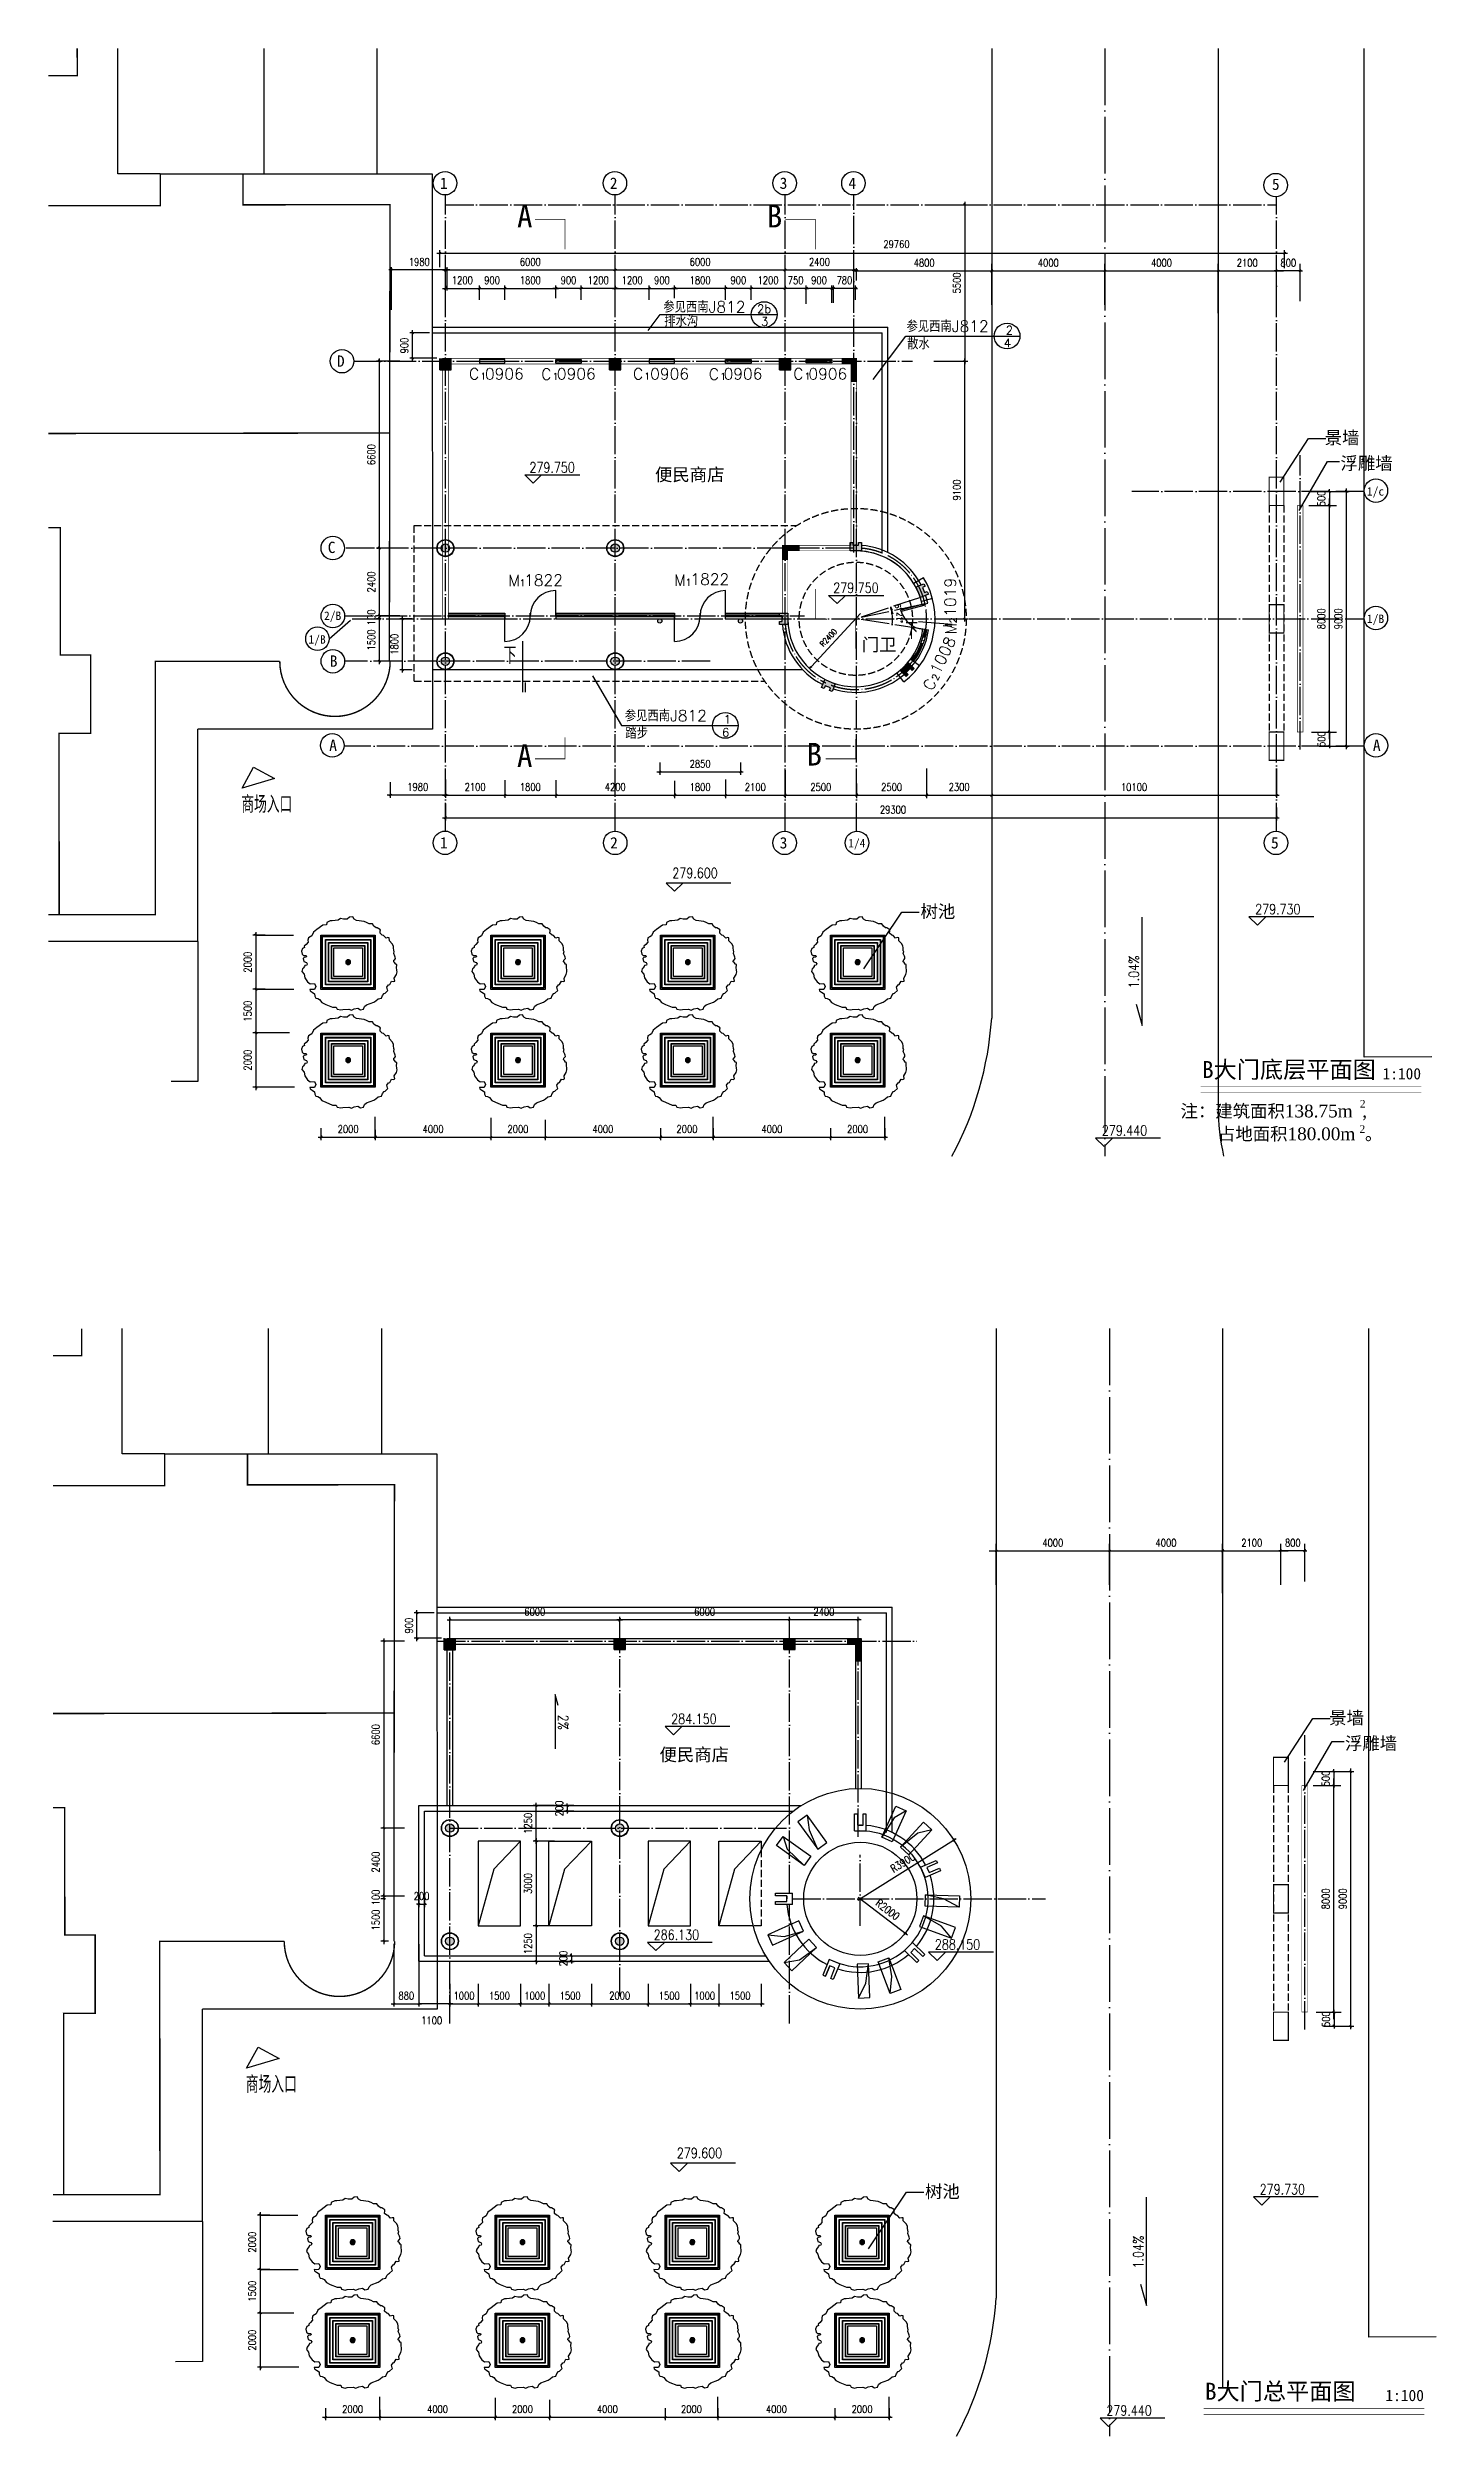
# Model space of a CAD drawing. Extents: x 249174 to 363784, y -3149 to 82603.
# Drawn here: x 249174 to 298229, y -3149 to 81222 of the extents above; entities that cross this region are included whole.
import ezdxf
from ezdxf.enums import TextEntityAlignment as Align

# ---------------------------------------------------------------- set-up
doc = ezdxf.new("R2010")
doc.units = 0
doc.header["$LTSCALE"] = 1000
doc.header["$MEASUREMENT"] = 0
doc.linetypes.add('DASH', pattern=[0.35, 0.25, -0.1])
doc.linetypes.add('DOTE', pattern=[2.42, 2, -0.2, 0.02, -0.2])
doc.layers.get('0').update_dxf_attribs({"linetype": 'CONTINUOUS'})
doc.layers.get('DEFPOINTS').update_dxf_attribs({"color": 6, "linetype": 'CONTINUOUS'})
for name, color, linetype in [('111', 4, 'CONTINUOUS'), ('3', 84, 'CONTINUOUS'), ('7', 7, 'CONTINUOUS'), ('BB', 5, 'CONTINUOUS'), ('DIM', 3, 'CONTINUOUS'), ('DOTE', 4, 'DOTE'), ('LAYER1', 7, 'CONTINUOUS'), ('LAYER7', 8, 'CONTINUOUS'), ('LAYER8', 84, 'CONTINUOUS'), ('PUB_TEXT', 7, 'CONTINUOUS'), ('WALL', 255, 'CONTINUOUS'), ('WINDOW', 84, 'CONTINUOUS'), ('字样', 2, 'CONTINUOUS')]:
    doc.layers.add(name, color=color, linetype=linetype)
doc.styles.add('DIM_FONT', font='SIMPLEX', dxfattribs={"width": 0.8})
doc.styles.add('HZ', font='txt', dxfattribs={"bigfont": 'hztxt'})
doc.styles.add('HZ1', font='txt', dxfattribs={"width": 0.75, "height": 8, "bigfont": 'HZTXT.SHX'})
doc.styles.add('HZTXT', font='SIMSUN.TTF')
doc.styles.add('STSL', font='TIMES.TTF')
doc.dimstyles.new('DIMN', dxfattribs={"dimtxt": 300, "dimasz": 1, "dimexe": 250, "dimexo": 300, "dimgap": 150, "dimtad": 1, "dimdec": 0, "dimzin": 0, "dimtxsty": 'DIM_FONT', "dimblk": '_DIMX', "dimblk1": '_DIMX', "dimblk2": '_DIMX', "dimcen": 100, "dimdle": 250, "dimclrd": 3, "dimclre": 3, "dimclrt": 7, "dimazin": 3, "dimtfac": 1, "dimtdec": 0, "dimtix": 1, "dimtmove": 0, "dimatfit": 3, "dimtolj": 1, "dimtzin": 0})
doc.dimstyles.new('NORMAL', dxfattribs={"dimtxt": 200, "dimasz": 1, "dimexe": 250, "dimexo": 300, "dimgap": 150, "dimtad": 1, "dimdec": 0, "dimzin": 0, "dimtxsty": 'DIM_FONT', "dimblk": '_DIMX', "dimblk1": '_DIMX', "dimblk2": '_DIMX', "dimsah": 1, "dimcen": 100, "dimdle": 250, "dimclrd": 3, "dimclre": 3, "dimclrt": 7, "dimazin": 3, "dimtfac": 1, "dimtdec": 0, "dimtix": 1, "dimtmove": 0, "dimatfit": 3, "dimtolj": 1, "dimtzin": 0})

msp = doc.modelspace()

# ---------------------------------------------------------------- texts
at = {"layer": '111', "linetype": 'BYBLOCK', "style": 'HZTXT', "text_generation_flag": 2}
for p in [(266299, 74872.9), (266296.5, 55820.7)]:
    msp.add_text('A', height=800, dxfattribs=at).set_placement(p)
at = {"layer": '111', "linetype": 'BYBLOCK'}
for s, height, style, p in [('B', 800, 'HZTXT', (274580.8, 74872.9)), ('景墙', 450, 'STSL', (294287.6, 67221.2)), ('浮雕墙', 450, 'STSL', (294847.8, 66319.5)), ('B', 800, 'HZTXT', (275983.4, 55868.1)), ('树池', 450, 'STSL', (280008.7, 50489.8)), ('注：建筑面积138.75m  ,', 450, 'STSL', (289196.5, 43437.3)), ('2', 270, 'STSL', (295527.3, 43782.4)), ('     占地面积180.00m  。', 450, 'STSL', (289669.2, 42631.7)), ('2', 270, 'STSL', (295516.4, 42890.7)), ('景墙', 450, 'STSL', (294446.4, 22004.7)), ('浮雕墙', 450, 'STSL', (295006.5, 21103)), ('树池', 450, 'STSL', (280167.4, 5273.3))]:
    msp.add_text(s, height=height, dxfattribs=dict(at, style=style)).set_placement(p)
at = {"layer": '111', "linetype": 'BYBLOCK', "style": 'STSL'}
for s, p in [('便民商店', (271855.4, 66152.5)), ('门卫', (278548.8, 60145.4)), ('便民商店', (272014.1, 20936))]:
    msp.add_text(s, height=450, dxfattribs=at).set_placement(p, align=Align.MIDDLE)
at = {"layer": '7', "color": 7, "linetype": 'DASH', "style": 'HZ1', "width": 0.75}
for p in [(256913.5, 54527.2), (257072.3, 9310.7)]:
    msp.add_text('商场入口', height=600, dxfattribs=at).set_placement(p, align=Align.MIDDLE)
at = {"layer": 'DIM', "linetype": 'BYBLOCK', "style": 'HZ1', "width": 0.75}
for p in [(279699.8, 60635.8), (265507.3, 59763.2)]:
    msp.add_text('下', height=600, dxfattribs=at).set_placement(p, align=Align.MIDDLE)
at = {"layer": 'DIM', "linetype": 'BYBLOCK', "style": 'HZTXT'}
for s, height, p in [('B大门底层平面图', 600, (289956.2, 44829.4)), ('1:100', 400, (296332, 44781.5)), ('B大门总平面图', 600, (290058.3, -1859.9)), ('1:100', 400, (296434.1, -1907.7))]:
    msp.add_text(s, height=height, dxfattribs=at).set_placement(p)
at = {"layer": 'PUB_TEXT', "linetype": 'CONTINUOUS', "style": 'HZTXT'}
for s, height, p in [('1', 400, (263031.5, 76238.3)), ('2', 400, (269031.5, 76238.3)), ('3', 400, (275031.5, 76238.3)), ('4', 400, (277460.1, 76238.3)), ('5', 400, (292423.1, 76199.9)), ('D', 400, (259390.7, 69952.5)), ('1/c', 300, (295778.9, 65401.4)), ('C', 400, (259067.5, 63374.1)), ('2/B', 300, (258933.3, 61008)), ('1/B', 300, (295778.9, 60901.4)), ('1/B', 300, (258382.6, 60171.5)), ('B', 400, (259138.8, 59357.2)), ('A', 400, (259119, 56385.3)), ('A', 400, (295991.1, 56385.3)), ('1', 400, (263031.5, 52938.4)), ('2', 400, (269043, 52937.5)), ('3', 400, (275031.5, 52937.8)), ('1/4', 300, (277451.5, 52975)), ('5', 400, (292390.1, 52937.8))]:
    msp.add_text(s, height=height, dxfattribs=at).set_placement(p)
at = {"layer": 'PUB_TEXT', "linetype": 'CONTINUOUS', "style": 'DIM_FONT', "width": 0.8}
for s, p in [('279.750', (266192, 66217.6)), ('279.750', (276926.1, 61966.2)), ('279.600', (271239.5, 51890.3)), ('279.730', (291831.2, 50611.3)), ('279.440', (286414.7, 42796.2)), ('284.150', (271200.7, 22011.7)), ('286.130', (270581.5, 14384.6)), ('288.150', (280513.7, 14039.8)), ('279.600', (271398.2, 6673.8)), ('279.730', (291989.9, 5394.8)), ('279.440', (286573.4, -2420.2)), ('279.440', (286573.4, -2420.2))]:
    msp.add_text(s, height=360, dxfattribs=at).set_placement(p)
for s, rotation, p in [('1.04%', 90, (287726.1, 47994.6)), ('2%', 270, (267205.8, 22340)), ('1.04%', 90, (287884.8, 2778.1)), ('1.04%', 90, (287884.8, 2778.1))]:
    msp.add_text(s, height=360, rotation=rotation, dxfattribs=at).set_placement(p)
at = {"layer": '字样', "linetype": 'BYBLOCK', "style": 'HZ'}
for s, height, p in [('参见西南J812', 400, (270922.9, 71867.2)), ('排水沟', 400, (270953.8, 71371)), ('2b', 300, (274230.4, 71847.8)), ('3', 300, (274370.7, 71401)), ('参见西南J812', 400, (279514.3, 71183.1)), ('散水', 400, (279536, 70566.3)), ('4', 300, (282952.9, 70642.7)), ('2', 300, (283022.1, 71095.6)), ('C', 400, (264057.8, 69502.7)), ('1', 240, (264457.8, 69502.7)), ('0906', 400, (264620.8, 69502.7)), ('C', 400, (266609.2, 69493)), ('1', 240, (267009.2, 69493)), ('0906', 400, (267161.2, 69502.7)), ('C', 400, (269849.2, 69502.7)), ('1', 240, (270249.2, 69502.7)), ('0906', 400, (270458.4, 69502.7)), ('C', 400, (272530.8, 69493)), ('1', 240, (272930.8, 69493)), ('0906', 400, (273052.6, 69502.7)), ('C', 400, (275512.9, 69502.7)), ('1', 240, (275912.9, 69502.7)), ('0906', 400, (276048.4, 69502.7)), ('M', 400, (265446.6, 62200.9)), ('1', 240, (265846.6, 62200.9)), ('1822', 400, (266003.9, 62212.5)), ('M', 400, (271306.6, 62217.6)), ('1', 240, (271706.6, 62217.6)), ('1822', 400, (271878.5, 62246)), ('参见西南J812', 400, (269559.2, 57428.7)), ('1', 300, (273057.6, 57349.9)), ('踏步', 400, (269580.9, 56811.9)), ('6', 300, (272997.8, 56888.3))]:
    msp.add_text(s, height=height, dxfattribs=at).set_placement(p)
for s, height, rotation, p in [('1019', 400, 90, (281261.7, 61125.2)), ('M', 400, 90, (281285.1, 60493.9)), ('2', 240, 90, (281285.1, 60893.9)), ('1008', 400, 64.532726, (280683.6, 59059.1)), ('2', 240, 64.532726, (280605.2, 58840.2)), ('C', 400, 64.532726, (280433.2, 58479.1))]:
    msp.add_text(s, height=height, rotation=rotation, dxfattribs=at).set_placement(p)

# ---------------------------------------------------------------- blocks, each defined once
blk = doc.blocks.new('_OBLIQUE')
at = {"color": 0, "linetype": 'BYBLOCK'}
blk.add_line((-0.5, -0.5), (0.5, 0.5), dxfattribs=at)
blk = doc.blocks.new('*D270')
at = {"color": 3, "linetype": 'BYBLOCK'}
for p, q in [((289747, -26370), (287118, -26370)), ((287218, -27026), (287218, -26270)), ((289647, -27026), (289647, -26270))]:
    blk.add_line(p, q, dxfattribs=at)
at = {"layer": 'DEFPOINTS', "color": 0, "linetype": 'BYBLOCK'}
for p in [(287218, -26370), (287218, -27126), (289647, -27126)]:
    blk.add_point(p, dxfattribs=at)
at = {"color": 3, "linetype": 'BYBLOCK', "xscale": 75, "yscale": 75, "zscale": 75, "rotation": 180}
blk.add_blockref('_OBLIQUE', (287218, -26370), dxfattribs=at)
at = {"color": 3, "linetype": 'BYBLOCK', "xscale": 75, "yscale": 75, "zscale": 75}
blk.add_blockref('_OBLIQUE', (289647, -26370), dxfattribs=at)
at = {"color": 7, "linetype": 'BYBLOCK', "insert": (288433, -26085), "char_height": 270, "attachment_point": 5, "style": 'DIM_FONT'}
blk.add_mtext('\\A1;2400', dxfattribs=at)
blk = doc.blocks.new('_DIMX')
blk.add_line((-150, 0), (150, 0))
at = {"const_width": 50}
blk.add_lwpolyline([(-70, -70), (70, 70)], dxfattribs=at)
blk = doc.blocks.new('*D272')
at = {"color": 3, "linetype": 'BYBLOCK'}
for p, q in [((287318, -26370), (281118, -26370)), ((281218, -27026), (281218, -26270)), ((287218, -27026), (287218, -26270))]:
    blk.add_line(p, q, dxfattribs=at)
at = {"layer": 'DEFPOINTS', "color": 0, "linetype": 'BYBLOCK'}
for p in [(281218, -26370), (281218, -27126), (287218, -27126)]:
    blk.add_point(p, dxfattribs=at)
at = {"color": 3, "linetype": 'BYBLOCK', "xscale": 75, "yscale": 75, "zscale": 75, "rotation": 180}
blk.add_blockref('_OBLIQUE', (281218, -26370), dxfattribs=at)
at = {"color": 3, "linetype": 'BYBLOCK', "xscale": 75, "yscale": 75, "zscale": 75}
blk.add_blockref('_OBLIQUE', (287218, -26370), dxfattribs=at)
at = {"color": 7, "linetype": 'BYBLOCK', "insert": (284218, -26085), "char_height": 270, "attachment_point": 5, "style": 'DIM_FONT'}
blk.add_mtext('\\A1;6000', dxfattribs=at)
blk = doc.blocks.new('*D239')
at = {"color": 3, "linetype": 'BYBLOCK'}
for p, q in [((274658, -26126), (273956, -26126)), ((274056, -27121), (274056, -26026)), ((274918, -27021), (273956, -27021))]:
    blk.add_line(p, q, dxfattribs=at)
at = {"layer": 'DEFPOINTS', "color": 0, "linetype": 'BYBLOCK'}
for p in [(274056, -26126), (274758, -26126), (275018, -27021)]:
    blk.add_point(p, dxfattribs=at)
at = {"color": 3, "linetype": 'BYBLOCK', "xscale": 75, "yscale": 75, "zscale": 75}
for p, rotation in [((274056, -26126), 90), ((274056, -27021), 270)]:
    blk.add_blockref('_OBLIQUE', p, dxfattribs=dict(at, rotation=rotation))
at = {"color": 7, "linetype": 'BYBLOCK', "insert": (273771, -26574), "char_height": 270, "attachment_point": 5, "rotation": 90, "style": 'DIM_FONT'}
blk.add_mtext('\\A1;900', dxfattribs=at)
blk = doc.blocks.new('*D271')
at = {"color": 3, "linetype": 'BYBLOCK'}
for p, q in [((275118, -26370), (281318, -26370)), ((275218, -27026), (275218, -26270)), ((281218, -27026), (281218, -26270))]:
    blk.add_line(p, q, dxfattribs=at)
at = {"layer": 'DEFPOINTS', "color": 0, "linetype": 'BYBLOCK'}
for p in [(281218, -26370), (275218, -27126), (281218, -27126)]:
    blk.add_point(p, dxfattribs=at)
at = {"color": 3, "linetype": 'BYBLOCK', "xscale": 75, "yscale": 75, "zscale": 75, "rotation": 180}
blk.add_blockref('_OBLIQUE', (275218, -26370), dxfattribs=at)
at = {"color": 3, "linetype": 'BYBLOCK', "xscale": 75, "yscale": 75, "zscale": 75}
blk.add_blockref('_OBLIQUE', (281218, -26370), dxfattribs=at)
at = {"color": 7, "linetype": 'BYBLOCK', "insert": (278218, -26085), "char_height": 270, "attachment_point": 5, "style": 'DIM_FONT'}
blk.add_mtext('\\A1;6000', dxfattribs=at)
blk = doc.blocks.new('33')
at = {"layer": '111', "linetype": 'BYBLOCK'}
for points in [[(-761, -1123), (-366, -1188), (-173, -3), (-568, 61)], [(761, -1123), (366, -1188), (173, -3), (568, 61)]]:
    blk.add_lwpolyline(points, close=True, dxfattribs=at)
blk = doc.blocks.new('*D268')
at = {"color": 3, "linetype": 'BYBLOCK'}
blk.add_line((289634, -36279), (293105, -34097), dxfattribs=at)
at = {"layer": 'DEFPOINTS', "color": 0, "linetype": 'BYBLOCK'}
for p in [(293020, -34150), (289718, -36226)]:
    blk.add_point(p, dxfattribs=at)
at = {"color": 3, "linetype": 'BYBLOCK', "xscale": 75, "yscale": 75, "zscale": 75, "rotation": 32.15747902145533}
blk.add_blockref('_OBLIQUE', (293020, -34150), dxfattribs=at)
at = {"color": 7, "linetype": 'BYBLOCK', "insert": (291217, -34947), "char_height": 270, "attachment_point": 5, "rotation": 32.15748, "style": 'DIM_FONT'}
blk.add_mtext('\\A1;R3900', dxfattribs=at)
blk = doc.blocks.new('A$C145008A3')
at = {"layer": 'LAYER7'}
h = blk.add_hatch(dxfattribs=at)
h.set_pattern_fill('ANSI31', color=256, style=0)
h.set_pattern_definition([(45, (-105682.65304, 2901.07891), (-0.08838834765, 0.08838834765), [])])
h.paths.add_polyline_path([(750, 672, 1), (678, 672, 1)])
blk.add_circle((714, 672), 36.4, dxfattribs=at)
at = {"layer": 'LAYER8'}
blk.add_lwpolyline([(683, 19), (593, 12), (562, 8), (507, 23), (496, 54), (440, 52), (337, 100), (281, 129), (246, 177), (219, 190), (189, 200), (175, 230), (172, 264), (137, 290), (106, 310), (103, 331), (72, 342), (49, 376), (51, 423), (69, 448), (108, 457), (111, 471), (99, 480), (72, 480), (53, 489), (55, 537), (92, 561), (99, 584), (90, 602), (60, 600), (53, 613), (30, 634), (16, 646), (0, 680), (23, 728), (23, 784), (54, 851), (89, 888), (151, 896), (164, 942), (136, 983), (95, 979), (67, 971), (67, 992), (94, 1017), (125, 1048), (122, 1083), (131, 1115), (159, 1129), (184, 1146), (211, 1198), (262, 1237), (356, 1300), (411, 1307), (418, 1339), (469, 1363), (501, 1363), (591, 1371), (628, 1396), (674, 1382), (730, 1383), (764, 1414), (813, 1414), (834, 1380), (868, 1359), (983, 1339), (1018, 1323), (1056, 1302), (1109, 1299), (1130, 1264), (1161, 1241), (1178, 1237), (1227, 1206), (1223, 1193), (1221, 1154), (1252, 1123), (1272, 1120), (1307, 1078), (1335, 1085), (1356, 1083), (1356, 1037), (1398, 989), (1416, 954), (1417, 931), (1420, 882), (1429, 859), (1431, 845), (1418, 833), (1405, 806), (1393, 792), (1401, 770), (1414, 765), (1429, 751), (1428, 731), (1427, 713), (1417, 670), (1431, 640), (1425, 632), (1430, 583), (1433, 560), (1421, 523), (1387, 469), (1394, 424), (1373, 418), (1345, 420), (1317, 374), (1297, 367), (1271, 332), (1280, 294), (1286, 281), (1242, 244), (1225, 237), (1199, 209), (1183, 171), (1132, 160), (1098, 134), (1066, 112), (955, 74), (924, 48), (909, 11), (861, 4), (822, 29), (767, 21), (724, 0)], close=True, dxfattribs=at)
blk = doc.blocks.new('A$C5CEE05E3')
at = {"layer": 'LAYER1', "xscale": 1.495, "yscale": 1.495, "zscale": 1.495}
blk.add_blockref('A$C145008A3', (0, 0), dxfattribs=at)
blk = doc.blocks.new('TREE-1')
at = {"layer": 'LAYER1'}
blk.add_lwpolyline([(799, -800), (-800, -800), (-800, 799), (799, 799)], close=True, dxfattribs=at)
at = {"layer": 'LAYER7'}
for points in [[(762, -762), (-762, -762), (-762, 762), (762, 762)], [(751, -752), (-752, -752), (-752, 751), (751, 751)], [(672, -672), (-672, -672), (-672, 672), (672, 672)], [(661, -662), (-662, -662), (-662, 661), (661, 661)], [(581, -582), (-582, -582), (-582, 581), (581, 581)], [(571, -572), (-572, -572), (-572, 571), (571, 571)], [(491, -492), (-492, -492), (-492, 491), (491, 491)], [(481, -482), (-482, -482), (-482, 481), (481, 481)], [(419, -420), (-420, -420), (-420, 419), (419, 419)]]:
    blk.add_lwpolyline(points, close=True, dxfattribs=at)
at = {"layer": 'LAYER7', "xscale": -1.3, "yscale": 1.3, "zscale": 1.3, "rotation": 190.6488377411319}
blk.add_blockref('A$C5CEE05E3', (-1605, 1027), dxfattribs=at)
blk = doc.blocks.new('A$C269D3559')
at = {"layer": 'DOTE', "linetype": 'BYBLOCK', "xscale": 1.2, "yscale": 1.2, "zscale": 1.2}
blk.add_blockref('TREE-1', (1653, 1696), dxfattribs=at)
blk = doc.blocks.new('*D246')
at = {"color": 3, "linetype": 'BYBLOCK'}
for p, q in [((276823, -53856), (276823, -54638)), ((278742, -53922), (278742, -54638)), ((276723, -54538), (278842, -54538))]:
    blk.add_line(p, q, dxfattribs=at)
at = {"layer": 'DEFPOINTS', "color": 0, "linetype": 'BYBLOCK'}
for p in [(276823, -53756), (278742, -53822), (278742, -54538)]:
    blk.add_point(p, dxfattribs=at)
at = {"color": 3, "linetype": 'BYBLOCK', "xscale": 75, "yscale": 75, "zscale": 75, "rotation": 180}
blk.add_blockref('_OBLIQUE', (276823, -54538), dxfattribs=at)
at = {"color": 3, "linetype": 'BYBLOCK', "xscale": 75, "yscale": 75, "zscale": 75}
blk.add_blockref('_OBLIQUE', (278742, -54538), dxfattribs=at)
at = {"color": 7, "linetype": 'BYBLOCK', "insert": (277782, -54253), "char_height": 270, "attachment_point": 5, "style": 'DIM_FONT'}
blk.add_mtext('\\A1;2000', dxfattribs=at)
blk = doc.blocks.new('*D235')
at = {"color": 3, "linetype": 'BYBLOCK'}
for p, q in [((268854, -49314), (268418, -49314)), ((268518, -49214), (268518, -50957)), ((268854, -50857), (268418, -50857))]:
    blk.add_line(p, q, dxfattribs=at)
at = {"layer": 'DEFPOINTS', "color": 0, "linetype": 'BYBLOCK'}
for p in [(268954, -49314), (268518, -50857), (268954, -50857)]:
    blk.add_point(p, dxfattribs=at)
at = {"color": 3, "linetype": 'BYBLOCK', "xscale": 75, "yscale": 75, "zscale": 75}
for p, rotation in [((268518, -49314), 90), ((268518, -50857), 270)]:
    blk.add_blockref('_OBLIQUE', p, dxfattribs=dict(at, rotation=rotation))
at = {"color": 7, "linetype": 'BYBLOCK', "insert": (268233, -50085), "char_height": 270, "attachment_point": 5, "rotation": 90, "style": 'DIM_FONT'}
blk.add_mtext('\\A1;1500', dxfattribs=at)
blk = doc.blocks.new('*D234')
at = {"color": 3, "linetype": 'BYBLOCK'}
for p, q in [((269710, -50857), (268418, -50857)), ((268518, -50757), (268518, -52875)), ((269882, -52775), (268418, -52775))]:
    blk.add_line(p, q, dxfattribs=at)
at = {"layer": 'DEFPOINTS', "color": 0, "linetype": 'BYBLOCK'}
for p in [(269810, -50857), (268518, -52775), (269982, -52775)]:
    blk.add_point(p, dxfattribs=at)
at = {"color": 3, "linetype": 'BYBLOCK', "xscale": 75, "yscale": 75, "zscale": 75}
for p, rotation in [((268518, -50857), 90), ((268518, -52775), 270)]:
    blk.add_blockref('_OBLIQUE', p, dxfattribs=dict(at, rotation=rotation))
at = {"color": 7, "linetype": 'BYBLOCK', "insert": (268233, -51816), "char_height": 270, "attachment_point": 5, "rotation": 90, "style": 'DIM_FONT'}
blk.add_mtext('\\A1;2000', dxfattribs=at)
blk = doc.blocks.new('*D232')
at = {"color": 3, "linetype": 'BYBLOCK'}
for p, q in [((270723, -54538), (272842, -54538)), ((270823, -54219), (270823, -54638)), ((272742, -54273), (272742, -54638))]:
    blk.add_line(p, q, dxfattribs=at)
at = {"layer": 'DEFPOINTS', "color": 0, "linetype": 'BYBLOCK'}
for p in [(270823, -54119), (272742, -54173), (272742, -54538)]:
    blk.add_point(p, dxfattribs=at)
at = {"color": 3, "linetype": 'BYBLOCK', "xscale": 75, "yscale": 75, "zscale": 75, "rotation": 180}
blk.add_blockref('_OBLIQUE', (270823, -54538), dxfattribs=at)
at = {"color": 3, "linetype": 'BYBLOCK', "xscale": 75, "yscale": 75, "zscale": 75}
blk.add_blockref('_OBLIQUE', (272742, -54538), dxfattribs=at)
at = {"color": 7, "linetype": 'BYBLOCK', "insert": (271782, -54253), "char_height": 270, "attachment_point": 5, "style": 'DIM_FONT'}
blk.add_mtext('\\A1;2000', dxfattribs=at)
blk = doc.blocks.new('*D230')
at = {"color": 3, "linetype": 'BYBLOCK'}
for p, q in [((276823, -53922), (276823, -54638)), ((272642, -54538), (276923, -54538)), ((272742, -54273), (272742, -54638))]:
    blk.add_line(p, q, dxfattribs=at)
at = {"layer": 'DEFPOINTS', "color": 0, "linetype": 'BYBLOCK'}
for p in [(276823, -53822), (272742, -54173), (276823, -54538)]:
    blk.add_point(p, dxfattribs=at)
at = {"color": 3, "linetype": 'BYBLOCK', "xscale": 75, "yscale": 75, "zscale": 75, "rotation": 180}
blk.add_blockref('_OBLIQUE', (272742, -54538), dxfattribs=at)
at = {"color": 3, "linetype": 'BYBLOCK', "xscale": 75, "yscale": 75, "zscale": 75}
blk.add_blockref('_OBLIQUE', (276823, -54538), dxfattribs=at)
at = {"color": 7, "linetype": 'BYBLOCK', "insert": (274782, -54253), "char_height": 270, "attachment_point": 5, "style": 'DIM_FONT'}
blk.add_mtext('\\A1;4000', dxfattribs=at)
blk = doc.blocks.new('*D233')
at = {"color": 3, "linetype": 'BYBLOCK'}
for p, q in [((268854, -47396), (268418, -47396)), ((268518, -47296), (268518, -49414)), ((268854, -49314), (268418, -49314))]:
    blk.add_line(p, q, dxfattribs=at)
at = {"layer": 'DEFPOINTS', "color": 0, "linetype": 'BYBLOCK'}
for p in [(268954, -47396), (268518, -49314), (268954, -49314)]:
    blk.add_point(p, dxfattribs=at)
at = {"color": 3, "linetype": 'BYBLOCK', "xscale": 75, "yscale": 75, "zscale": 75}
for p, rotation in [((268518, -47396), 90), ((268518, -49314), 270)]:
    blk.add_blockref('_OBLIQUE', p, dxfattribs=dict(at, rotation=rotation))
at = {"color": 7, "linetype": 'BYBLOCK', "insert": (268233, -48355), "char_height": 270, "attachment_point": 5, "rotation": 90, "style": 'DIM_FONT'}
blk.add_mtext('\\A1;2000', dxfattribs=at)
blk = doc.blocks.new('*D245')
at = {"color": 3, "linetype": 'BYBLOCK'}
for p, q in [((284584, -54538), (288923, -54538)), ((284684, -54219), (284684, -54638)), ((288823, -54219), (288823, -54638))]:
    blk.add_line(p, q, dxfattribs=at)
at = {"layer": 'DEFPOINTS', "color": 0, "linetype": 'BYBLOCK'}
for p in [(284684, -54119), (288823, -54119), (288823, -54538)]:
    blk.add_point(p, dxfattribs=at)
at = {"color": 3, "linetype": 'BYBLOCK', "xscale": 75, "yscale": 75, "zscale": 75, "rotation": 180}
blk.add_blockref('_OBLIQUE', (284684, -54538), dxfattribs=at)
at = {"color": 3, "linetype": 'BYBLOCK', "xscale": 75, "yscale": 75, "zscale": 75}
blk.add_blockref('_OBLIQUE', (288823, -54538), dxfattribs=at)
at = {"color": 7, "linetype": 'BYBLOCK', "insert": (286754, -54253), "char_height": 270, "attachment_point": 5, "style": 'DIM_FONT'}
blk.add_mtext('\\A1;4000', dxfattribs=at)
blk = doc.blocks.new('*D244')
at = {"color": 3, "linetype": 'BYBLOCK'}
for p, q in [((282723, -54538), (284784, -54538)), ((282823, -54219), (282823, -54638)), ((284684, -54215), (284684, -54638))]:
    blk.add_line(p, q, dxfattribs=at)
at = {"layer": 'DEFPOINTS', "color": 0, "linetype": 'BYBLOCK'}
for p in [(282823, -54119), (284684, -54115), (284684, -54538)]:
    blk.add_point(p, dxfattribs=at)
at = {"color": 3, "linetype": 'BYBLOCK', "xscale": 75, "yscale": 75, "zscale": 75, "rotation": 180}
blk.add_blockref('_OBLIQUE', (282823, -54538), dxfattribs=at)
at = {"color": 3, "linetype": 'BYBLOCK', "xscale": 75, "yscale": 75, "zscale": 75}
blk.add_blockref('_OBLIQUE', (284684, -54538), dxfattribs=at)
at = {"color": 7, "linetype": 'BYBLOCK', "insert": (283754, -54253), "char_height": 270, "attachment_point": 5, "style": 'DIM_FONT'}
blk.add_mtext('\\A1;2000', dxfattribs=at)
blk = doc.blocks.new('*D242')
at = {"color": 3, "linetype": 'BYBLOCK'}
for p, q in [((278742, -53922), (278742, -54638)), ((278642, -54538), (282923, -54538)), ((282823, -54219), (282823, -54638))]:
    blk.add_line(p, q, dxfattribs=at)
at = {"layer": 'DEFPOINTS', "color": 0, "linetype": 'BYBLOCK'}
for p in [(278742, -53822), (282823, -54119), (282823, -54538)]:
    blk.add_point(p, dxfattribs=at)
at = {"color": 3, "linetype": 'BYBLOCK', "xscale": 75, "yscale": 75, "zscale": 75, "rotation": 180}
blk.add_blockref('_OBLIQUE', (278742, -54538), dxfattribs=at)
at = {"color": 3, "linetype": 'BYBLOCK', "xscale": 75, "yscale": 75, "zscale": 75}
blk.add_blockref('_OBLIQUE', (282823, -54538), dxfattribs=at)
at = {"color": 7, "linetype": 'BYBLOCK', "insert": (280782, -54253), "char_height": 270, "attachment_point": 5, "style": 'DIM_FONT'}
blk.add_mtext('\\A1;4000', dxfattribs=at)
blk = doc.blocks.new('*D243')
at = {"color": 3, "linetype": 'BYBLOCK'}
for p, q in [((288723, -54538), (290842, -54538)), ((288823, -54219), (288823, -54638)), ((290742, -54219), (290742, -54638))]:
    blk.add_line(p, q, dxfattribs=at)
at = {"layer": 'DEFPOINTS', "color": 0, "linetype": 'BYBLOCK'}
for p in [(288823, -54119), (290742, -54119), (290742, -54538)]:
    blk.add_point(p, dxfattribs=at)
at = {"color": 3, "linetype": 'BYBLOCK', "xscale": 75, "yscale": 75, "zscale": 75, "rotation": 180}
blk.add_blockref('_OBLIQUE', (288823, -54538), dxfattribs=at)
at = {"color": 3, "linetype": 'BYBLOCK', "xscale": 75, "yscale": 75, "zscale": 75}
blk.add_blockref('_OBLIQUE', (290742, -54538), dxfattribs=at)
at = {"color": 7, "linetype": 'BYBLOCK', "insert": (289782, -54253), "char_height": 270, "attachment_point": 5, "style": 'DIM_FONT'}
blk.add_mtext('\\A1;2000', dxfattribs=at)
blk = doc.blocks.new('*D255')
at = {"color": 3, "linetype": 'BYBLOCK'}
for p, q in [((276218, -39226), (276218, -40034)), ((277718, -39226), (277718, -40034)), ((276118, -39934), (277818, -39934))]:
    blk.add_line(p, q, dxfattribs=at)
at = {"layer": 'DEFPOINTS', "color": 0, "linetype": 'BYBLOCK'}
for p in [(276218, -39126), (277718, -39126), (277718, -39934)]:
    blk.add_point(p, dxfattribs=at)
at = {"color": 3, "linetype": 'BYBLOCK', "xscale": 75, "yscale": 75, "zscale": 75, "rotation": 180}
blk.add_blockref('_OBLIQUE', (276218, -39934), dxfattribs=at)
at = {"color": 3, "linetype": 'BYBLOCK', "xscale": 75, "yscale": 75, "zscale": 75}
blk.add_blockref('_OBLIQUE', (277718, -39934), dxfattribs=at)
at = {"color": 7, "linetype": 'BYBLOCK', "insert": (276968, -39649), "char_height": 270, "attachment_point": 5, "style": 'DIM_FONT'}
blk.add_mtext('\\A1;1500', dxfattribs=at)
blk = doc.blocks.new('*D238')
at = {"color": 3, "linetype": 'BYBLOCK'}
for p, q in [((273613, -33727), (272784, -33727)), ((272884, -33627), (272884, -36227)), ((273613, -36127), (272784, -36127))]:
    blk.add_line(p, q, dxfattribs=at)
at = {"layer": 'DEFPOINTS', "color": 0, "linetype": 'BYBLOCK'}
for p in [(273713, -33727), (272884, -36127), (273713, -36127)]:
    blk.add_point(p, dxfattribs=at)
at = {"color": 3, "linetype": 'BYBLOCK', "xscale": 75, "yscale": 75, "zscale": 75}
for p, rotation in [((272884, -33727), 90), ((272884, -36127), 270)]:
    blk.add_blockref('_OBLIQUE', p, dxfattribs=dict(at, rotation=rotation))
at = {"color": 7, "linetype": 'BYBLOCK', "insert": (272599, -34927), "char_height": 270, "attachment_point": 5, "rotation": 90, "style": 'DIM_FONT'}
blk.add_mtext('\\A1;2400', dxfattribs=at)
blk = doc.blocks.new('*D236')
at = {"color": 3, "linetype": 'BYBLOCK'}
for p, q in [((272948, -36226), (272784, -36226)), ((272884, -36126), (272884, -37824)), ((273045, -37724), (272784, -37724))]:
    blk.add_line(p, q, dxfattribs=at)
at = {"layer": 'DEFPOINTS', "color": 0, "linetype": 'BYBLOCK'}
for p in [(273048, -36226), (272884, -37724), (273145, -37724)]:
    blk.add_point(p, dxfattribs=at)
at = {"color": 3, "linetype": 'BYBLOCK', "xscale": 75, "yscale": 75, "zscale": 75}
for p, rotation in [((272884, -36226), 90), ((272884, -37724), 270)]:
    blk.add_blockref('_OBLIQUE', p, dxfattribs=dict(at, rotation=rotation))
at = {"color": 7, "linetype": 'BYBLOCK', "insert": (272599, -36975), "char_height": 270, "attachment_point": 5, "rotation": 90, "style": 'DIM_FONT'}
blk.add_mtext('\\A1;1500', dxfattribs=at)
blk = doc.blocks.new('*D237')
at = {"color": 3, "linetype": 'BYBLOCK'}
for p, q in [((272884, -36127), (272884, -36052)), ((272884, -36127), (272884, -36227)), ((272884, -36227), (272884, -36302)), ((272983, -36127), (272984, -36127))]:
    blk.add_line(p, q, dxfattribs=at)
at = {"layer": 'DEFPOINTS', "color": 0, "linetype": 'BYBLOCK'}
for p in [(272883, -36127), (272884, -36227), (272884, -36227)]:
    blk.add_point(p, dxfattribs=at)
at = {"color": 3, "linetype": 'BYBLOCK', "xscale": 75, "yscale": 75, "zscale": 75}
for p, rotation in [((272884, -36127), 270), ((272884, -36227), 90)]:
    blk.add_blockref('_OBLIQUE', p, dxfattribs=dict(at, rotation=rotation))
at = {"color": 7, "linetype": 'BYBLOCK', "insert": (272599, -36177), "char_height": 270, "attachment_point": 5, "rotation": 90, "style": 'DIM_FONT'}
blk.add_mtext('\\A1;100', dxfattribs=at)
blk = doc.blocks.new('*D256')
at = {"color": 3, "linetype": 'BYBLOCK'}
for p, q in [((274118, -38834), (274118, -40035)), ((275218, -39226), (275218, -40035)), ((275318, -39935), (274118, -39935))]:
    blk.add_line(p, q, dxfattribs=at)
at = {"layer": 'DEFPOINTS', "color": 0, "linetype": 'BYBLOCK'}
for p in [(274118, -38734), (275218, -39126), (274118, -39935)]:
    blk.add_point(p, dxfattribs=at)
at = {"color": 3, "linetype": 'BYBLOCK', "xscale": 75, "yscale": 75, "zscale": 75, "rotation": 180}
blk.add_blockref('_OBLIQUE', (274118, -39935), dxfattribs=at)
at = {"color": 3, "linetype": 'BYBLOCK', "xscale": 75, "yscale": 75, "zscale": 75}
blk.add_blockref('_OBLIQUE', (275218, -39935), dxfattribs=at)
at = {"color": 7, "linetype": 'BYBLOCK', "insert": (274574, -40523), "char_height": 270, "attachment_point": 5, "style": 'DIM_FONT'}
blk.add_mtext('\\A1;1100', dxfattribs=at)
blk = doc.blocks.new('*D258')
at = {"color": 3, "linetype": 'BYBLOCK'}
for p, q in [((274118, -36164), (274118, -36515)), ((274318, -36164), (274318, -36515)), ((274118, -36415), (274043, -36415)), ((274118, -36415), (274318, -36415)), ((274318, -36415), (274393, -36415))]:
    blk.add_line(p, q, dxfattribs=at)
at = {"layer": 'DEFPOINTS', "color": 0, "linetype": 'BYBLOCK'}
for p in [(274118, -36064), (274318, -36064), (274318, -36415)]:
    blk.add_point(p, dxfattribs=at)
at = {"color": 3, "linetype": 'BYBLOCK', "xscale": 75, "yscale": 75, "zscale": 75}
blk.add_blockref('_OBLIQUE', (274118, -36415), dxfattribs=at)
at = {"color": 3, "linetype": 'BYBLOCK', "xscale": 75, "yscale": 75, "zscale": 75, "rotation": 180}
blk.add_blockref('_OBLIQUE', (274318, -36415), dxfattribs=at)
at = {"color": 7, "linetype": 'BYBLOCK', "insert": (274218, -36130), "char_height": 270, "attachment_point": 5, "style": 'DIM_FONT'}
blk.add_mtext('\\A1;200', dxfattribs=at)
blk = doc.blocks.new('*D273')
at = {"color": 3, "linetype": 'BYBLOCK'}
for p, q in [((273239, -37826), (273239, -40035)), ((274118, -37826), (274118, -40035)), ((273139, -39935), (274218, -39935))]:
    blk.add_line(p, q, dxfattribs=at)
at = {"layer": 'DEFPOINTS', "color": 0, "linetype": 'BYBLOCK'}
for p in [(273239, -37726), (274118, -37726), (274118, -39935)]:
    blk.add_point(p, dxfattribs=at)
at = {"color": 3, "linetype": 'BYBLOCK', "xscale": 75, "yscale": 75, "zscale": 75, "rotation": 180}
blk.add_blockref('_OBLIQUE', (273239, -39935), dxfattribs=at)
at = {"color": 3, "linetype": 'BYBLOCK', "xscale": 75, "yscale": 75, "zscale": 75}
blk.add_blockref('_OBLIQUE', (274118, -39935), dxfattribs=at)
at = {"color": 7, "linetype": 'BYBLOCK', "insert": (273679, -39650), "char_height": 270, "attachment_point": 5, "style": 'DIM_FONT'}
blk.add_mtext('\\A1;880', dxfattribs=at)
blk = doc.blocks.new('*D257')
at = {"color": 3, "linetype": 'BYBLOCK'}
for p, q in [((275218, -39226), (275218, -40034)), ((275218, -39934), (275143, -39934)), ((275218, -39934), (276218, -39934)), ((276218, -39934), (276293, -39934))]:
    blk.add_line(p, q, dxfattribs=at)
at = {"layer": 'DEFPOINTS', "color": 0, "linetype": 'BYBLOCK'}
for p in [(275218, -39126), (276218, -39934), (276218, -39934)]:
    blk.add_point(p, dxfattribs=at)
at = {"color": 3, "linetype": 'BYBLOCK', "xscale": 75, "yscale": 75, "zscale": 75}
blk.add_blockref('_OBLIQUE', (275218, -39934), dxfattribs=at)
at = {"color": 3, "linetype": 'BYBLOCK', "xscale": 75, "yscale": 75, "zscale": 75, "rotation": 180}
blk.add_blockref('_OBLIQUE', (276218, -39934), dxfattribs=at)
at = {"color": 7, "linetype": 'BYBLOCK', "insert": (275718, -39649), "char_height": 270, "attachment_point": 5, "style": 'DIM_FONT'}
blk.add_mtext('\\A1;1000', dxfattribs=at)
blk = doc.blocks.new('*D231')
at = {"color": 3, "linetype": 'BYBLOCK'}
for p, q in [((273613, -27127), (272784, -27127)), ((272884, -27027), (272884, -33827)), ((273613, -33727), (272784, -33727))]:
    blk.add_line(p, q, dxfattribs=at)
at = {"layer": 'DEFPOINTS', "color": 0, "linetype": 'BYBLOCK'}
for p in [(273713, -27127), (272884, -33727), (273713, -33727)]:
    blk.add_point(p, dxfattribs=at)
at = {"color": 3, "linetype": 'BYBLOCK', "xscale": 75, "yscale": 75, "zscale": 75}
for p, rotation in [((272884, -27127), 90), ((272884, -33727), 270)]:
    blk.add_blockref('_OBLIQUE', p, dxfattribs=dict(at, rotation=rotation))
at = {"color": 7, "linetype": 'BYBLOCK', "insert": (272599, -30427), "char_height": 270, "attachment_point": 5, "rotation": 90, "style": 'DIM_FONT'}
blk.add_mtext('\\A1;6600', dxfattribs=at)
blk = doc.blocks.new('*D267')
at = {"color": 3, "linetype": 'BYBLOCK'}
for p, q in [((278914, -34184), (278164, -34184)), ((278264, -34084), (278264, -37284)), ((278914, -37184), (278164, -37184))]:
    blk.add_line(p, q, dxfattribs=at)
at = {"layer": 'DEFPOINTS', "color": 0, "linetype": 'BYBLOCK'}
for p in [(279014, -34184), (278264, -37184), (279014, -37184)]:
    blk.add_point(p, dxfattribs=at)
at = {"color": 3, "linetype": 'BYBLOCK', "xscale": 75, "yscale": 75, "zscale": 75}
for p, rotation in [((278264, -34184), 90), ((278264, -37184), 270)]:
    blk.add_blockref('_OBLIQUE', p, dxfattribs=dict(at, rotation=rotation))
at = {"color": 7, "linetype": 'BYBLOCK', "insert": (277979, -35684), "char_height": 270, "attachment_point": 5, "rotation": 90, "style": 'DIM_FONT'}
blk.add_mtext('\\A1;3000', dxfattribs=at)
blk = doc.blocks.new('*D262')
at = {"color": 3, "linetype": 'BYBLOCK'}
for p, q in [((284718, -39226), (284718, -40034)), ((286218, -39226), (286218, -40034)), ((284618, -39934), (286318, -39934))]:
    blk.add_line(p, q, dxfattribs=at)
at = {"layer": 'DEFPOINTS', "color": 0, "linetype": 'BYBLOCK'}
for p in [(284718, -39126), (286218, -39126), (286218, -39934)]:
    blk.add_point(p, dxfattribs=at)
at = {"color": 3, "linetype": 'BYBLOCK', "xscale": 75, "yscale": 75, "zscale": 75, "rotation": 180}
blk.add_blockref('_OBLIQUE', (284718, -39934), dxfattribs=at)
at = {"color": 3, "linetype": 'BYBLOCK', "xscale": 75, "yscale": 75, "zscale": 75}
blk.add_blockref('_OBLIQUE', (286218, -39934), dxfattribs=at)
at = {"color": 7, "linetype": 'BYBLOCK', "insert": (285468, -39649), "char_height": 270, "attachment_point": 5, "style": 'DIM_FONT'}
blk.add_mtext('\\A1;1500', dxfattribs=at)
blk = doc.blocks.new('*D263')
at = {"color": 3, "linetype": 'BYBLOCK'}
for p, q in [((283718, -39226), (283718, -40034)), ((284718, -39226), (284718, -40034)), ((283718, -39934), (283643, -39934)), ((283718, -39934), (284718, -39934)), ((284718, -39934), (284793, -39934))]:
    blk.add_line(p, q, dxfattribs=at)
at = {"layer": 'DEFPOINTS', "color": 0, "linetype": 'BYBLOCK'}
for p in [(283718, -39126), (284718, -39126), (284718, -39934)]:
    blk.add_point(p, dxfattribs=at)
at = {"color": 3, "linetype": 'BYBLOCK', "xscale": 75, "yscale": 75, "zscale": 75}
blk.add_blockref('_OBLIQUE', (283718, -39934), dxfattribs=at)
at = {"color": 3, "linetype": 'BYBLOCK', "xscale": 75, "yscale": 75, "zscale": 75, "rotation": 180}
blk.add_blockref('_OBLIQUE', (284718, -39934), dxfattribs=at)
at = {"color": 7, "linetype": 'BYBLOCK', "insert": (284218, -39649), "char_height": 270, "attachment_point": 5, "style": 'DIM_FONT'}
blk.add_mtext('\\A1;1000', dxfattribs=at)
blk = doc.blocks.new('*D264')
at = {"color": 3, "linetype": 'BYBLOCK'}
for p, q in [((282218, -39226), (282218, -40034)), ((283718, -39226), (283718, -40034)), ((282118, -39934), (283818, -39934))]:
    blk.add_line(p, q, dxfattribs=at)
at = {"layer": 'DEFPOINTS', "color": 0, "linetype": 'BYBLOCK'}
for p in [(282218, -39126), (283718, -39126), (283718, -39934)]:
    blk.add_point(p, dxfattribs=at)
at = {"color": 3, "linetype": 'BYBLOCK', "xscale": 75, "yscale": 75, "zscale": 75, "rotation": 180}
blk.add_blockref('_OBLIQUE', (282218, -39934), dxfattribs=at)
at = {"color": 3, "linetype": 'BYBLOCK', "xscale": 75, "yscale": 75, "zscale": 75}
blk.add_blockref('_OBLIQUE', (283718, -39934), dxfattribs=at)
at = {"color": 7, "linetype": 'BYBLOCK', "insert": (282968, -39649), "char_height": 270, "attachment_point": 5, "style": 'DIM_FONT'}
blk.add_mtext('\\A1;1500', dxfattribs=at)
blk = doc.blocks.new('*D260')
at = {"color": 3, "linetype": 'BYBLOCK'}
for p, q in [((278718, -39226), (278718, -40034)), ((280218, -39226), (280218, -40034)), ((278618, -39934), (280318, -39934))]:
    blk.add_line(p, q, dxfattribs=at)
at = {"layer": 'DEFPOINTS', "color": 0, "linetype": 'BYBLOCK'}
for p in [(278718, -39126), (280218, -39126), (280218, -39934)]:
    blk.add_point(p, dxfattribs=at)
at = {"color": 3, "linetype": 'BYBLOCK', "xscale": 75, "yscale": 75, "zscale": 75, "rotation": 180}
blk.add_blockref('_OBLIQUE', (278718, -39934), dxfattribs=at)
at = {"color": 3, "linetype": 'BYBLOCK', "xscale": 75, "yscale": 75, "zscale": 75}
blk.add_blockref('_OBLIQUE', (280218, -39934), dxfattribs=at)
at = {"color": 7, "linetype": 'BYBLOCK', "insert": (279468, -39649), "char_height": 270, "attachment_point": 5, "style": 'DIM_FONT'}
blk.add_mtext('\\A1;1500', dxfattribs=at)
blk = doc.blocks.new('*D261')
at = {"color": 3, "linetype": 'BYBLOCK'}
for p, q in [((277718, -39226), (277718, -40034)), ((278718, -39226), (278718, -40034)), ((277718, -39934), (277643, -39934)), ((277718, -39934), (278718, -39934)), ((278718, -39934), (278793, -39934))]:
    blk.add_line(p, q, dxfattribs=at)
at = {"layer": 'DEFPOINTS', "color": 0, "linetype": 'BYBLOCK'}
for p in [(277718, -39126), (278718, -39126), (278718, -39934)]:
    blk.add_point(p, dxfattribs=at)
at = {"color": 3, "linetype": 'BYBLOCK', "xscale": 75, "yscale": 75, "zscale": 75}
blk.add_blockref('_OBLIQUE', (277718, -39934), dxfattribs=at)
at = {"color": 3, "linetype": 'BYBLOCK', "xscale": 75, "yscale": 75, "zscale": 75, "rotation": 180}
blk.add_blockref('_OBLIQUE', (278718, -39934), dxfattribs=at)
at = {"color": 7, "linetype": 'BYBLOCK', "insert": (278218, -39649), "char_height": 270, "attachment_point": 5, "style": 'DIM_FONT'}
blk.add_mtext('\\A1;1000', dxfattribs=at)
blk = doc.blocks.new('*D265')
at = {"color": 3, "linetype": 'BYBLOCK'}
for p, q in [((279079, -38234), (279611, -38234)), ((279079, -38434), (279611, -38434)), ((279511, -38234), (279511, -38159)), ((279511, -38234), (279511, -38434)), ((279511, -38434), (279511, -38509))]:
    blk.add_line(p, q, dxfattribs=at)
at = {"layer": 'DEFPOINTS', "color": 0, "linetype": 'BYBLOCK'}
for p in [(278979, -38234), (278979, -38434), (279511, -38434)]:
    blk.add_point(p, dxfattribs=at)
at = {"color": 3, "linetype": 'BYBLOCK', "xscale": 75, "yscale": 75, "zscale": 75}
for p, rotation in [((279511, -38234), 270), ((279511, -38434), 90)]:
    blk.add_blockref('_OBLIQUE', p, dxfattribs=dict(at, rotation=rotation))
at = {"color": 7, "linetype": 'BYBLOCK', "insert": (279226, -38334), "char_height": 270, "attachment_point": 5, "rotation": 90, "style": 'DIM_FONT'}
blk.add_mtext('\\A1;200', dxfattribs=at)
blk = doc.blocks.new('*D266')
at = {"color": 3, "linetype": 'BYBLOCK'}
for p, q in [((278264, -37084), (278264, -38534)), ((278914, -38434), (278164, -38434))]:
    blk.add_line(p, q, dxfattribs=at)
at = {"layer": 'DEFPOINTS', "color": 0, "linetype": 'BYBLOCK'}
for p in [(278264, -37184), (278264, -38434), (279014, -38434)]:
    blk.add_point(p, dxfattribs=at)
at = {"color": 3, "linetype": 'BYBLOCK', "xscale": 75, "yscale": 75, "zscale": 75}
for p, rotation in [((278264, -37184), 90), ((278264, -38434), 270)]:
    blk.add_blockref('_OBLIQUE', p, dxfattribs=dict(at, rotation=rotation))
at = {"color": 7, "linetype": 'BYBLOCK', "insert": (277979, -37809), "char_height": 270, "attachment_point": 5, "rotation": 90, "style": 'DIM_FONT'}
blk.add_mtext('\\A1;1250', dxfattribs=at)
blk = doc.blocks.new('*D259')
at = {"color": 3, "linetype": 'BYBLOCK'}
for p, q in [((280218, -39226), (280218, -40034)), ((282218, -39226), (282218, -40034)), ((280118, -39934), (282318, -39934))]:
    blk.add_line(p, q, dxfattribs=at)
at = {"layer": 'DEFPOINTS', "color": 0, "linetype": 'BYBLOCK'}
for p in [(280218, -39126), (282218, -39126), (282218, -39934)]:
    blk.add_point(p, dxfattribs=at)
at = {"color": 3, "linetype": 'BYBLOCK', "xscale": 75, "yscale": 75, "zscale": 75, "rotation": 180}
blk.add_blockref('_OBLIQUE', (280218, -39934), dxfattribs=at)
at = {"color": 3, "linetype": 'BYBLOCK', "xscale": 75, "yscale": 75, "zscale": 75}
blk.add_blockref('_OBLIQUE', (282218, -39934), dxfattribs=at)
at = {"color": 7, "linetype": 'BYBLOCK', "insert": (281218, -39649), "char_height": 270, "attachment_point": 5, "style": 'DIM_FONT'}
blk.add_mtext('\\A1;2000', dxfattribs=at)
blk = doc.blocks.new('*D269')
at = {"color": 3, "linetype": 'BYBLOCK'}
blk.add_line((289639, -36165), (291385, -37503), dxfattribs=at)
at = {"layer": 'DEFPOINTS', "color": 0, "linetype": 'BYBLOCK'}
for p in [(289718, -36226), (291306, -37443)]:
    blk.add_point(p, dxfattribs=at)
at = {"color": 3, "linetype": 'BYBLOCK', "xscale": 75, "yscale": 75, "zscale": 75, "rotation": 322.5325628517377}
blk.add_blockref('_OBLIQUE', (291306, -37443), dxfattribs=at)
at = {"color": 7, "linetype": 'BYBLOCK', "insert": (290685, -36608), "char_height": 270, "attachment_point": 5, "rotation": 322.53256, "style": 'DIM_FONT'}
blk.add_mtext('\\A1;R2000', dxfattribs=at)
blk = doc.blocks.new('*D253')
at = {"color": 3, "linetype": 'BYBLOCK'}
for p, q in [((279365, -32934), (279365, -32859)), ((279600, -32934), (279265, -32934)), ((279600, -33134), (279265, -33134)), ((279365, -32934), (279365, -33134)), ((279365, -33134), (279365, -33209))]:
    blk.add_line(p, q, dxfattribs=at)
at = {"layer": 'DEFPOINTS', "color": 0, "linetype": 'BYBLOCK'}
for p in [(279365, -33134), (279700, -32934), (279700, -33134)]:
    blk.add_point(p, dxfattribs=at)
at = {"color": 3, "linetype": 'BYBLOCK', "xscale": 75, "yscale": 75, "zscale": 75}
for p, rotation in [((279365, -32934), 270), ((279365, -33134), 90)]:
    blk.add_blockref('_OBLIQUE', p, dxfattribs=dict(at, rotation=rotation))
at = {"color": 7, "linetype": 'BYBLOCK', "insert": (279080, -33034), "char_height": 270, "attachment_point": 5, "rotation": 90, "style": 'DIM_FONT'}
blk.add_mtext('\\A1;200', dxfattribs=at)
blk = doc.blocks.new('*D254')
at = {"color": 3, "linetype": 'BYBLOCK'}
for p, q in [((278264, -34284), (278264, -32834)), ((278914, -32934), (278164, -32934))]:
    blk.add_line(p, q, dxfattribs=at)
at = {"layer": 'DEFPOINTS', "color": 0, "linetype": 'BYBLOCK'}
for p in [(278264, -32934), (279014, -32934), (278264, -34184)]:
    blk.add_point(p, dxfattribs=at)
at = {"color": 3, "linetype": 'BYBLOCK', "xscale": 75, "yscale": 75, "zscale": 75}
for p, rotation in [((278264, -32934), 90), ((278264, -34184), 270)]:
    blk.add_blockref('_OBLIQUE', p, dxfattribs=dict(at, rotation=rotation))
at = {"color": 7, "linetype": 'BYBLOCK', "insert": (277979, -33559), "char_height": 270, "attachment_point": 5, "rotation": 90, "style": 'DIM_FONT'}
blk.add_mtext('\\A1;1250', dxfattribs=at)
blk = doc.blocks.new('*D241')
at = {"color": 3, "linetype": 'BYBLOCK'}
for p, q in [((306124, -31726), (307150, -31726)), ((307050, -40826), (307050, -31626)), ((306087, -40726), (307150, -40726))]:
    blk.add_line(p, q, dxfattribs=at)
at = {"layer": 'DEFPOINTS', "color": 0, "linetype": 'BYBLOCK'}
for p in [(306024, -31726), (307050, -31726), (305987, -40726)]:
    blk.add_point(p, dxfattribs=at)
at = {"color": 3, "linetype": 'BYBLOCK', "xscale": 75, "yscale": 75, "zscale": 75}
for p, rotation in [((307050, -31726), 90), ((307050, -40726), 270)]:
    blk.add_blockref('_OBLIQUE', p, dxfattribs=dict(at, rotation=rotation))
at = {"color": 7, "linetype": 'BYBLOCK', "insert": (306765, -36226), "char_height": 270, "attachment_point": 5, "rotation": 90, "style": 'DIM_FONT'}
blk.add_mtext('\\A1;9000', dxfattribs=at)
blk = doc.blocks.new('*D247')
at = {"color": 3, "linetype": 'BYBLOCK'}
for p, q in [((306450, -40476), (306450, -31976)), ((305819, -32226), (306700, -32226)), ((305819, -40226), (306700, -40226))]:
    blk.add_line(p, q, dxfattribs=at)
at = {"layer": 'DEFPOINTS', "color": 0, "linetype": 'BYBLOCK'}
for p in [(305519, -32226), (306450, -32226), (305519, -40226)]:
    blk.add_point(p, dxfattribs=at)
at = {"color": 3, "linetype": 'BYBLOCK', "xscale": 75, "yscale": 75, "zscale": 75}
for p, rotation in [((306450, -32226), 90), ((306450, -40226), 270)]:
    blk.add_blockref('_OBLIQUE', p, dxfattribs=dict(at, rotation=rotation))
at = {"color": 7, "linetype": 'BYBLOCK', "insert": (306165, -36226), "char_height": 270, "attachment_point": 5, "rotation": 90, "style": 'DIM_FONT'}
blk.add_mtext('\\A1;8000', dxfattribs=at)
blk = doc.blocks.new('*D248')
at = {"color": 3, "linetype": 'BYBLOCK'}
for p, q in [((306119, -40226), (306706, -40226)), ((306456, -40226), (306456, -40151)), ((306456, -40226), (306456, -40726)), ((306119, -40726), (306706, -40726)), ((306456, -40726), (306456, -40801))]:
    blk.add_line(p, q, dxfattribs=at)
at = {"layer": 'DEFPOINTS', "color": 0, "linetype": 'BYBLOCK'}
for p in [(305819, -40226), (305819, -40726), (306456, -40726)]:
    blk.add_point(p, dxfattribs=at)
at = {"color": 3, "linetype": 'BYBLOCK', "xscale": 75, "yscale": 75, "zscale": 75}
for p, rotation in [((306456, -40226), 270), ((306456, -40726), 90)]:
    blk.add_blockref('_OBLIQUE', p, dxfattribs=dict(at, rotation=rotation))
at = {"color": 7, "linetype": 'BYBLOCK', "insert": (306171, -40476), "char_height": 270, "attachment_point": 5, "rotation": 90, "style": 'DIM_FONT'}
blk.add_mtext('\\A1;500', dxfattribs=at)
blk = doc.blocks.new('*D240')
at = {"color": 3, "linetype": 'BYBLOCK'}
for p, q in [((305719, -31726), (306700, -31726)), ((306450, -31726), (306450, -31651)), ((306450, -31726), (306450, -32226)), ((305719, -32226), (306700, -32226)), ((306450, -32226), (306450, -32301))]:
    blk.add_line(p, q, dxfattribs=at)
at = {"layer": 'DEFPOINTS', "color": 0, "linetype": 'BYBLOCK'}
for p in [(305419, -31726), (305419, -32226), (306450, -32226)]:
    blk.add_point(p, dxfattribs=at)
at = {"color": 3, "linetype": 'BYBLOCK', "xscale": 75, "yscale": 75, "zscale": 75}
for p, rotation in [((306450, -31726), 270), ((306450, -32226), 90)]:
    blk.add_blockref('_OBLIQUE', p, dxfattribs=dict(at, rotation=rotation))
at = {"color": 7, "linetype": 'BYBLOCK', "insert": (306165, -31976), "char_height": 270, "attachment_point": 5, "rotation": 90, "style": 'DIM_FONT'}
blk.add_mtext('\\A1;500', dxfattribs=at)
blk = doc.blocks.new('*D297')
at = {"color": 3, "linetype": 'BYBLOCK'}
for p, q in [((289647, -112898), (294619, -112898)), ((289747, -113243), (289747, -112798)), ((294519, -113243), (294519, -112798))]:
    blk.add_line(p, q, dxfattribs=at)
at = {"layer": 'DEFPOINTS', "color": 0, "linetype": 'BYBLOCK'}
for p in [(294519, -112898), (289747, -113343), (294519, -113343)]:
    blk.add_point(p, dxfattribs=at)
at = {"color": 3, "linetype": 'BYBLOCK', "xscale": 75, "yscale": 75, "zscale": 75, "rotation": 180}
blk.add_blockref('_OBLIQUE', (289747, -112898), dxfattribs=at)
at = {"color": 3, "linetype": 'BYBLOCK', "xscale": 75, "yscale": 75, "zscale": 75}
blk.add_blockref('_OBLIQUE', (294519, -112898), dxfattribs=at)
at = {"color": 7, "linetype": 'BYBLOCK', "insert": (292133, -112613), "char_height": 270, "attachment_point": 5, "style": 'DIM_FONT'}
blk.add_mtext('\\A1;4800', dxfattribs=at)
blk = doc.blocks.new('*D276')
at = {"color": 3, "linetype": 'BYBLOCK'}
for p, q in [((292478, -116088), (293672, -116088)), ((293572, -125288), (293572, -115988)), ((292647, -125188), (293672, -125188))]:
    blk.add_line(p, q, dxfattribs=at)
at = {"layer": 'DEFPOINTS', "color": 0, "linetype": 'BYBLOCK'}
for p in [(292378, -116088), (293572, -116088), (292547, -125188)]:
    blk.add_point(p, dxfattribs=at)
at = {"color": 3, "linetype": 'BYBLOCK', "xscale": 75, "yscale": 75, "zscale": 75}
for p, rotation in [((293572, -116088), 90), ((293572, -125188), 270)]:
    blk.add_blockref('_OBLIQUE', p, dxfattribs=dict(at, rotation=rotation))
at = {"color": 7, "linetype": 'BYBLOCK', "insert": (293287, -120638), "char_height": 270, "attachment_point": 5, "rotation": 90, "style": 'DIM_FONT'}
blk.add_mtext('\\A1;9100', dxfattribs=at)
blk = doc.blocks.new('*D307')
at = {"color": 3, "linetype": 'BYBLOCK'}
for p, q in [((292221, -130478), (292221, -131515)), ((294519, -130478), (294519, -131515)), ((292121, -131415), (294619, -131415))]:
    blk.add_line(p, q, dxfattribs=at)
at = {"layer": 'DEFPOINTS', "color": 0, "linetype": 'BYBLOCK'}
for p in [(292221, -130378), (294519, -130378), (294519, -131415)]:
    blk.add_point(p, dxfattribs=at)
at = {"color": 3, "linetype": 'BYBLOCK', "xscale": 75, "yscale": 75, "zscale": 75, "rotation": 180}
blk.add_blockref('_OBLIQUE', (292221, -131415), dxfattribs=at)
at = {"color": 3, "linetype": 'BYBLOCK', "xscale": 75, "yscale": 75, "zscale": 75}
blk.add_blockref('_OBLIQUE', (294519, -131415), dxfattribs=at)
at = {"color": 7, "linetype": 'BYBLOCK', "insert": (293370, -131130), "char_height": 270, "attachment_point": 5, "style": 'DIM_FONT'}
blk.add_mtext('\\A1;2300', dxfattribs=at)
blk = doc.blocks.new('*D305')
at = {"color": 3, "linetype": 'BYBLOCK'}
for p, q in [((293572, -110461), (293572, -116188)), ((292830, -110561), (293672, -110561)), ((292778, -116088), (293672, -116088))]:
    blk.add_line(p, q, dxfattribs=at)
at = {"layer": 'DEFPOINTS', "color": 0, "linetype": 'BYBLOCK'}
for p in [(292730, -110561), (292678, -116088), (293572, -116088)]:
    blk.add_point(p, dxfattribs=at)
at = {"color": 3, "linetype": 'BYBLOCK', "xscale": 75, "yscale": 75, "zscale": 75}
for p, rotation in [((293572, -110561), 90), ((293572, -116088), 270)]:
    blk.add_blockref('_OBLIQUE', p, dxfattribs=dict(at, rotation=rotation))
at = {"color": 7, "linetype": 'BYBLOCK', "insert": (293287, -113325), "char_height": 270, "attachment_point": 5, "rotation": 90, "style": 'DIM_FONT'}
blk.add_mtext('\\A1;5500', dxfattribs=at)
blk = doc.blocks.new('*D295')
at = {"color": 3, "linetype": 'BYBLOCK'}
for p, q in [((275118, -132215), (304679, -132215)), ((275218, -131715), (275218, -132315)), ((304579, -131853), (304579, -132315))]:
    blk.add_line(p, q, dxfattribs=at)
at = {"layer": 'DEFPOINTS', "color": 0, "linetype": 'BYBLOCK'}
for p in [(275218, -131615), (304579, -131753), (304579, -132215)]:
    blk.add_point(p, dxfattribs=at)
at = {"color": 3, "linetype": 'BYBLOCK', "xscale": 75, "yscale": 75, "zscale": 75, "rotation": 180}
blk.add_blockref('_OBLIQUE', (275218, -132215), dxfattribs=at)
at = {"color": 3, "linetype": 'BYBLOCK', "xscale": 75, "yscale": 75, "zscale": 75}
blk.add_blockref('_OBLIQUE', (304579, -132215), dxfattribs=at)
at = {"color": 7, "linetype": 'BYBLOCK', "insert": (291032, -131930), "char_height": 270, "attachment_point": 5, "style": 'DIM_FONT'}
blk.add_mtext('\\A1;29300', dxfattribs=at)
blk = doc.blocks.new('*D309')
at = {"color": 3, "linetype": 'BYBLOCK'}
for p, q in [((275018, -112766), (275018, -112172)), ((304869, -112798), (304869, -112172)), ((274918, -112272), (304969, -112272))]:
    blk.add_line(p, q, dxfattribs=at)
at = {"layer": 'DEFPOINTS', "color": 0, "linetype": 'BYBLOCK'}
for p in [(275018, -112866), (304869, -112272), (304869, -112898)]:
    blk.add_point(p, dxfattribs=at)
at = {"color": 3, "linetype": 'BYBLOCK', "xscale": 75, "yscale": 75, "zscale": 75, "rotation": 180}
blk.add_blockref('_OBLIQUE', (275018, -112272), dxfattribs=at)
at = {"color": 3, "linetype": 'BYBLOCK', "xscale": 75, "yscale": 75, "zscale": 75}
blk.add_blockref('_OBLIQUE', (304869, -112272), dxfattribs=at)
at = {"color": 7, "linetype": 'BYBLOCK', "insert": (291155, -111955), "char_height": 270, "attachment_point": 5, "style": 'DIM_FONT'}
blk.add_mtext('\\A1;29760', dxfattribs=at)
blk = doc.blocks.new('*D312')
at = {"color": 3, "linetype": 'BYBLOCK'}
for p, q in [((276823, -142819), (276823, -143600)), ((278742, -142885), (278742, -143600)), ((276723, -143500), (278842, -143500))]:
    blk.add_line(p, q, dxfattribs=at)
at = {"layer": 'DEFPOINTS', "color": 0, "linetype": 'BYBLOCK'}
for p in [(276823, -142719), (278742, -142785), (278742, -143500)]:
    blk.add_point(p, dxfattribs=at)
at = {"color": 3, "linetype": 'BYBLOCK', "xscale": 75, "yscale": 75, "zscale": 75, "rotation": 180}
blk.add_blockref('_OBLIQUE', (276823, -143500), dxfattribs=at)
at = {"color": 3, "linetype": 'BYBLOCK', "xscale": 75, "yscale": 75, "zscale": 75}
blk.add_blockref('_OBLIQUE', (278742, -143500), dxfattribs=at)
at = {"color": 7, "linetype": 'BYBLOCK', "insert": (277782, -143215), "char_height": 270, "attachment_point": 5, "style": 'DIM_FONT'}
blk.add_mtext('\\A1;2000', dxfattribs=at)
blk = doc.blocks.new('*D283')
at = {"color": 3, "linetype": 'BYBLOCK'}
for p, q in [((275118, -131413), (277418, -131413)), ((275218, -130863), (275218, -131513)), ((277318, -130886), (277318, -131513))]:
    blk.add_line(p, q, dxfattribs=at)
at = {"layer": 'DEFPOINTS', "color": 0, "linetype": 'BYBLOCK'}
for p in [(275218, -130763), (277318, -130786), (277318, -131413)]:
    blk.add_point(p, dxfattribs=at)
at = {"color": 3, "linetype": 'BYBLOCK', "xscale": 75, "yscale": 75, "zscale": 75, "rotation": 180}
blk.add_blockref('_OBLIQUE', (275218, -131413), dxfattribs=at)
at = {"color": 3, "linetype": 'BYBLOCK', "xscale": 75, "yscale": 75, "zscale": 75}
blk.add_blockref('_OBLIQUE', (277318, -131413), dxfattribs=at)
at = {"color": 7, "linetype": 'BYBLOCK', "insert": (276268, -131128), "char_height": 270, "attachment_point": 5, "style": 'DIM_FONT'}
blk.add_mtext('\\A1;2100', dxfattribs=at)
blk = doc.blocks.new('*D281')
at = {"color": 3, "linetype": 'BYBLOCK'}
for p, q in [((268854, -136358), (268418, -136358)), ((268518, -136258), (268518, -138377)), ((268854, -138277), (268418, -138277))]:
    blk.add_line(p, q, dxfattribs=at)
at = {"layer": 'DEFPOINTS', "color": 0, "linetype": 'BYBLOCK'}
for p in [(268954, -136358), (268518, -138277), (268954, -138277)]:
    blk.add_point(p, dxfattribs=at)
at = {"color": 3, "linetype": 'BYBLOCK', "xscale": 75, "yscale": 75, "zscale": 75}
for p, rotation in [((268518, -136358), 90), ((268518, -138277), 270)]:
    blk.add_blockref('_OBLIQUE', p, dxfattribs=dict(at, rotation=rotation))
at = {"color": 7, "linetype": 'BYBLOCK', "insert": (268233, -137317), "char_height": 270, "attachment_point": 5, "rotation": 90, "style": 'DIM_FONT'}
blk.add_mtext('\\A1;2000', dxfattribs=at)
blk = doc.blocks.new('*D280')
at = {"color": 3, "linetype": 'BYBLOCK'}
for p, q in [((269710, -139819), (268418, -139819)), ((268518, -139719), (268518, -141838)), ((269882, -141738), (268418, -141738))]:
    blk.add_line(p, q, dxfattribs=at)
at = {"layer": 'DEFPOINTS', "color": 0, "linetype": 'BYBLOCK'}
for p in [(269810, -139819), (268518, -141738), (269982, -141738)]:
    blk.add_point(p, dxfattribs=at)
at = {"color": 3, "linetype": 'BYBLOCK', "xscale": 75, "yscale": 75, "zscale": 75}
for p, rotation in [((268518, -139819), 90), ((268518, -141738), 270)]:
    blk.add_blockref('_OBLIQUE', p, dxfattribs=dict(at, rotation=rotation))
at = {"color": 7, "linetype": 'BYBLOCK', "insert": (268233, -140778), "char_height": 270, "attachment_point": 5, "rotation": 90, "style": 'DIM_FONT'}
blk.add_mtext('\\A1;2000', dxfattribs=at)
blk = doc.blocks.new('*D282')
at = {"color": 3, "linetype": 'BYBLOCK'}
for p, q in [((268854, -138277), (268418, -138277)), ((268518, -138177), (268518, -139919)), ((268854, -139819), (268418, -139819))]:
    blk.add_line(p, q, dxfattribs=at)
at = {"layer": 'DEFPOINTS', "color": 0, "linetype": 'BYBLOCK'}
for p in [(268954, -138277), (268518, -139819), (268954, -139819)]:
    blk.add_point(p, dxfattribs=at)
at = {"color": 3, "linetype": 'BYBLOCK', "xscale": 75, "yscale": 75, "zscale": 75}
for p, rotation in [((268518, -138277), 90), ((268518, -139819), 270)]:
    blk.add_blockref('_OBLIQUE', p, dxfattribs=dict(at, rotation=rotation))
at = {"color": 7, "linetype": 'BYBLOCK', "insert": (268233, -139048), "char_height": 270, "attachment_point": 5, "rotation": 90, "style": 'DIM_FONT'}
blk.add_mtext('\\A1;1500', dxfattribs=at)
blk = doc.blocks.new('*D311')
at = {"color": 3, "linetype": 'BYBLOCK'}
for p, q in [((270823, -143181), (270823, -143600)), ((272742, -143235), (272742, -143600)), ((270723, -143500), (272842, -143500))]:
    blk.add_line(p, q, dxfattribs=at)
at = {"layer": 'DEFPOINTS', "color": 0, "linetype": 'BYBLOCK'}
for p in [(270823, -143081), (272742, -143135), (272742, -143500)]:
    blk.add_point(p, dxfattribs=at)
at = {"color": 3, "linetype": 'BYBLOCK', "xscale": 75, "yscale": 75, "zscale": 75, "rotation": 180}
blk.add_blockref('_OBLIQUE', (270823, -143500), dxfattribs=at)
at = {"color": 3, "linetype": 'BYBLOCK', "xscale": 75, "yscale": 75, "zscale": 75}
blk.add_blockref('_OBLIQUE', (272742, -143500), dxfattribs=at)
at = {"color": 7, "linetype": 'BYBLOCK', "insert": (271782, -143215), "char_height": 270, "attachment_point": 5, "style": 'DIM_FONT'}
blk.add_mtext('\\A1;2000', dxfattribs=at)
blk = doc.blocks.new('*D310')
at = {"color": 3, "linetype": 'BYBLOCK'}
for p, q in [((272742, -143235), (272742, -143600)), ((276823, -142885), (276823, -143600)), ((272642, -143500), (276923, -143500))]:
    blk.add_line(p, q, dxfattribs=at)
at = {"layer": 'DEFPOINTS', "color": 0, "linetype": 'BYBLOCK'}
for p in [(272742, -143135), (276823, -142785), (276823, -143500)]:
    blk.add_point(p, dxfattribs=at)
at = {"color": 3, "linetype": 'BYBLOCK', "xscale": 75, "yscale": 75, "zscale": 75, "rotation": 180}
blk.add_blockref('_OBLIQUE', (272742, -143500), dxfattribs=at)
at = {"color": 3, "linetype": 'BYBLOCK', "xscale": 75, "yscale": 75, "zscale": 75}
blk.add_blockref('_OBLIQUE', (276823, -143500), dxfattribs=at)
at = {"color": 7, "linetype": 'BYBLOCK', "insert": (274782, -143215), "char_height": 270, "attachment_point": 5, "style": 'DIM_FONT'}
blk.add_mtext('\\A1;4000', dxfattribs=at)
blk = doc.blocks.new('*D284')
at = {"color": 3, "linetype": 'BYBLOCK'}
for p, q in [((275318, -131413), (273166, -131413)), ((273266, -130961), (273266, -131513)), ((275218, -130961), (275218, -131513))]:
    blk.add_line(p, q, dxfattribs=at)
at = {"layer": 'DEFPOINTS', "color": 0, "linetype": 'BYBLOCK'}
for p in [(273266, -130861), (273266, -131413), (275218, -130861)]:
    blk.add_point(p, dxfattribs=at)
at = {"color": 3, "linetype": 'BYBLOCK', "xscale": 75, "yscale": 75, "zscale": 75, "rotation": 180}
blk.add_blockref('_OBLIQUE', (273266, -131413), dxfattribs=at)
at = {"color": 3, "linetype": 'BYBLOCK', "xscale": 75, "yscale": 75, "zscale": 75}
blk.add_blockref('_OBLIQUE', (275218, -131413), dxfattribs=at)
at = {"color": 7, "linetype": 'BYBLOCK', "insert": (274242, -131128), "char_height": 270, "attachment_point": 5, "style": 'DIM_FONT'}
blk.add_mtext('\\A1;1980', dxfattribs=at)
blk = doc.blocks.new('*D313')
at = {"color": 3, "linetype": 'BYBLOCK'}
for p, q in [((284684, -143181), (284684, -143600)), ((288823, -143181), (288823, -143600)), ((284584, -143500), (288923, -143500))]:
    blk.add_line(p, q, dxfattribs=at)
at = {"layer": 'DEFPOINTS', "color": 0, "linetype": 'BYBLOCK'}
for p in [(284684, -143081), (288823, -143081), (288823, -143500)]:
    blk.add_point(p, dxfattribs=at)
at = {"color": 3, "linetype": 'BYBLOCK', "xscale": 75, "yscale": 75, "zscale": 75, "rotation": 180}
blk.add_blockref('_OBLIQUE', (284684, -143500), dxfattribs=at)
at = {"color": 3, "linetype": 'BYBLOCK', "xscale": 75, "yscale": 75, "zscale": 75}
blk.add_blockref('_OBLIQUE', (288823, -143500), dxfattribs=at)
at = {"color": 7, "linetype": 'BYBLOCK', "insert": (286754, -143215), "char_height": 270, "attachment_point": 5, "style": 'DIM_FONT'}
blk.add_mtext('\\A1;4000', dxfattribs=at)
blk = doc.blocks.new('*D314')
at = {"color": 3, "linetype": 'BYBLOCK'}
for p, q in [((282823, -143181), (282823, -143600)), ((284684, -143178), (284684, -143600)), ((282723, -143500), (284784, -143500))]:
    blk.add_line(p, q, dxfattribs=at)
at = {"layer": 'DEFPOINTS', "color": 0, "linetype": 'BYBLOCK'}
for p in [(282823, -143081), (284684, -143078), (284684, -143500)]:
    blk.add_point(p, dxfattribs=at)
at = {"color": 3, "linetype": 'BYBLOCK', "xscale": 75, "yscale": 75, "zscale": 75, "rotation": 180}
blk.add_blockref('_OBLIQUE', (282823, -143500), dxfattribs=at)
at = {"color": 3, "linetype": 'BYBLOCK', "xscale": 75, "yscale": 75, "zscale": 75}
blk.add_blockref('_OBLIQUE', (284684, -143500), dxfattribs=at)
at = {"color": 7, "linetype": 'BYBLOCK', "insert": (283754, -143215), "char_height": 270, "attachment_point": 5, "style": 'DIM_FONT'}
blk.add_mtext('\\A1;2000', dxfattribs=at)
blk = doc.blocks.new('*D316')
at = {"color": 3, "linetype": 'BYBLOCK'}
for p, q in [((278742, -142885), (278742, -143600)), ((282823, -143181), (282823, -143600)), ((278642, -143500), (282923, -143500))]:
    blk.add_line(p, q, dxfattribs=at)
at = {"layer": 'DEFPOINTS', "color": 0, "linetype": 'BYBLOCK'}
for p in [(278742, -142785), (282823, -143081), (282823, -143500)]:
    blk.add_point(p, dxfattribs=at)
at = {"color": 3, "linetype": 'BYBLOCK', "xscale": 75, "yscale": 75, "zscale": 75, "rotation": 180}
blk.add_blockref('_OBLIQUE', (278742, -143500), dxfattribs=at)
at = {"color": 3, "linetype": 'BYBLOCK', "xscale": 75, "yscale": 75, "zscale": 75}
blk.add_blockref('_OBLIQUE', (282823, -143500), dxfattribs=at)
at = {"color": 7, "linetype": 'BYBLOCK', "insert": (280782, -143215), "char_height": 270, "attachment_point": 5, "style": 'DIM_FONT'}
blk.add_mtext('\\A1;4000', dxfattribs=at)
blk = doc.blocks.new('*D315')
at = {"color": 3, "linetype": 'BYBLOCK'}
for p, q in [((288823, -143181), (288823, -143600)), ((290742, -143181), (290742, -143600)), ((288723, -143500), (290842, -143500))]:
    blk.add_line(p, q, dxfattribs=at)
at = {"layer": 'DEFPOINTS', "color": 0, "linetype": 'BYBLOCK'}
for p in [(288823, -143081), (290742, -143081), (290742, -143500)]:
    blk.add_point(p, dxfattribs=at)
at = {"color": 3, "linetype": 'BYBLOCK', "xscale": 75, "yscale": 75, "zscale": 75, "rotation": 180}
blk.add_blockref('_OBLIQUE', (288823, -143500), dxfattribs=at)
at = {"color": 3, "linetype": 'BYBLOCK', "xscale": 75, "yscale": 75, "zscale": 75}
blk.add_blockref('_OBLIQUE', (290742, -143500), dxfattribs=at)
at = {"color": 7, "linetype": 'BYBLOCK', "insert": (289782, -143215), "char_height": 270, "attachment_point": 5, "style": 'DIM_FONT'}
blk.add_mtext('\\A1;2000', dxfattribs=at)
blk = doc.blocks.new('*D292')
at = {"color": 3, "linetype": 'BYBLOCK'}
for p, q in [((283218, -131419), (285218, -131419)), ((283318, -130914), (283318, -131519)), ((285118, -130863), (285118, -131519))]:
    blk.add_line(p, q, dxfattribs=at)
at = {"layer": 'DEFPOINTS', "color": 0, "linetype": 'BYBLOCK'}
for p in [(285118, -130763), (283318, -130814), (285118, -131419)]:
    blk.add_point(p, dxfattribs=at)
at = {"color": 3, "linetype": 'BYBLOCK', "xscale": 75, "yscale": 75, "zscale": 75, "rotation": 180}
blk.add_blockref('_OBLIQUE', (283318, -131419), dxfattribs=at)
at = {"color": 3, "linetype": 'BYBLOCK', "xscale": 75, "yscale": 75, "zscale": 75}
blk.add_blockref('_OBLIQUE', (285118, -131419), dxfattribs=at)
at = {"color": 7, "linetype": 'BYBLOCK', "insert": (284218, -131134), "char_height": 270, "attachment_point": 5, "style": 'DIM_FONT'}
blk.add_mtext('\\A1;1800', dxfattribs=at)
blk = doc.blocks.new('*D306')
at = {"color": 3, "linetype": 'BYBLOCK'}
for p, q in [((282693, -130597), (285743, -130597)), ((282793, -130269), (282793, -130697)), ((285643, -130269), (285643, -130697))]:
    blk.add_line(p, q, dxfattribs=at)
at = {"layer": 'DEFPOINTS', "color": 0, "linetype": 'BYBLOCK'}
for p in [(282793, -130169), (285643, -130169), (285643, -130597)]:
    blk.add_point(p, dxfattribs=at)
at = {"color": 3, "linetype": 'BYBLOCK', "xscale": 75, "yscale": 75, "zscale": 75, "rotation": 180}
blk.add_blockref('_OBLIQUE', (282793, -130597), dxfattribs=at)
at = {"color": 3, "linetype": 'BYBLOCK', "xscale": 75, "yscale": 75, "zscale": 75}
blk.add_blockref('_OBLIQUE', (285643, -130597), dxfattribs=at)
at = {"color": 7, "linetype": 'BYBLOCK', "insert": (284218, -130312), "char_height": 270, "attachment_point": 5, "style": 'DIM_FONT'}
blk.add_mtext('\\A1;2850', dxfattribs=at)
blk = doc.blocks.new('*D290')
at = {"color": 3, "linetype": 'BYBLOCK'}
for p, q in [((287218, -130663), (287218, -131519)), ((285018, -131419), (287318, -131419)), ((285118, -130863), (285118, -131519))]:
    blk.add_line(p, q, dxfattribs=at)
at = {"layer": 'DEFPOINTS', "color": 0, "linetype": 'BYBLOCK'}
for p in [(285118, -130763), (287218, -130563), (287218, -131419)]:
    blk.add_point(p, dxfattribs=at)
at = {"color": 3, "linetype": 'BYBLOCK', "xscale": 75, "yscale": 75, "zscale": 75, "rotation": 180}
blk.add_blockref('_OBLIQUE', (285118, -131419), dxfattribs=at)
at = {"color": 3, "linetype": 'BYBLOCK', "xscale": 75, "yscale": 75, "zscale": 75}
blk.add_blockref('_OBLIQUE', (287218, -131419), dxfattribs=at)
at = {"color": 7, "linetype": 'BYBLOCK', "insert": (286168, -131134), "char_height": 270, "attachment_point": 5, "style": 'DIM_FONT'}
blk.add_mtext('\\A1;2100', dxfattribs=at)
blk = doc.blocks.new('*D279')
at = {"color": 3, "linetype": 'BYBLOCK'}
for p, q in [((277218, -131418), (279218, -131418)), ((277318, -130886), (277318, -131518)), ((279118, -130886), (279118, -131518))]:
    blk.add_line(p, q, dxfattribs=at)
at = {"layer": 'DEFPOINTS', "color": 0, "linetype": 'BYBLOCK'}
for p in [(277318, -130786), (279118, -130786), (279118, -131418)]:
    blk.add_point(p, dxfattribs=at)
at = {"color": 3, "linetype": 'BYBLOCK', "xscale": 75, "yscale": 75, "zscale": 75, "rotation": 180}
blk.add_blockref('_OBLIQUE', (277318, -131418), dxfattribs=at)
at = {"color": 3, "linetype": 'BYBLOCK', "xscale": 75, "yscale": 75, "zscale": 75}
blk.add_blockref('_OBLIQUE', (279118, -131418), dxfattribs=at)
at = {"color": 7, "linetype": 'BYBLOCK', "insert": (278218, -131133), "char_height": 270, "attachment_point": 5, "style": 'DIM_FONT'}
blk.add_mtext('\\A1;1800', dxfattribs=at)
blk = doc.blocks.new('*D293')
at = {"color": 3, "linetype": 'BYBLOCK'}
for p, q in [((279018, -131413), (283418, -131413)), ((279118, -130886), (279118, -131513)), ((283318, -130914), (283318, -131513))]:
    blk.add_line(p, q, dxfattribs=at)
at = {"layer": 'DEFPOINTS', "color": 0, "linetype": 'BYBLOCK'}
for p in [(279118, -130786), (283318, -130814), (283318, -131413)]:
    blk.add_point(p, dxfattribs=at)
at = {"color": 3, "linetype": 'BYBLOCK', "xscale": 75, "yscale": 75, "zscale": 75, "rotation": 180}
blk.add_blockref('_OBLIQUE', (279118, -131413), dxfattribs=at)
at = {"color": 3, "linetype": 'BYBLOCK', "xscale": 75, "yscale": 75, "zscale": 75}
blk.add_blockref('_OBLIQUE', (283318, -131413), dxfattribs=at)
at = {"color": 7, "linetype": 'BYBLOCK', "insert": (281218, -131128), "char_height": 270, "attachment_point": 5, "style": 'DIM_FONT'}
blk.add_mtext('\\A1;4200', dxfattribs=at)
blk = doc.blocks.new('*D291')
at = {"color": 3, "linetype": 'BYBLOCK'}
for p, q in [((287218, -130531), (287218, -131519)), ((287118, -131419), (289847, -131419)), ((289747, -131004), (289747, -131519))]:
    blk.add_line(p, q, dxfattribs=at)
at = {"layer": 'DEFPOINTS', "color": 0, "linetype": 'BYBLOCK'}
for p in [(287218, -130431), (289747, -130904), (289747, -131419)]:
    blk.add_point(p, dxfattribs=at)
at = {"color": 3, "linetype": 'BYBLOCK', "xscale": 75, "yscale": 75, "zscale": 75, "rotation": 180}
blk.add_blockref('_OBLIQUE', (287218, -131419), dxfattribs=at)
at = {"color": 3, "linetype": 'BYBLOCK', "xscale": 75, "yscale": 75, "zscale": 75}
blk.add_blockref('_OBLIQUE', (289747, -131419), dxfattribs=at)
at = {"color": 7, "linetype": 'BYBLOCK', "insert": (288483, -131134), "char_height": 270, "attachment_point": 5, "style": 'DIM_FONT'}
blk.add_mtext('\\A1;2500', dxfattribs=at)
blk = doc.blocks.new('*D287')
at = {"color": 3, "linetype": 'BYBLOCK'}
for p, q in [((289647, -131419), (292321, -131419)), ((289747, -131004), (289747, -131519)), ((292221, -130778), (292221, -131519))]:
    blk.add_line(p, q, dxfattribs=at)
at = {"layer": 'DEFPOINTS', "color": 0, "linetype": 'BYBLOCK'}
for p in [(292221, -130678), (289747, -130904), (292221, -131419)]:
    blk.add_point(p, dxfattribs=at)
at = {"color": 3, "linetype": 'BYBLOCK', "xscale": 75, "yscale": 75, "zscale": 75, "rotation": 180}
blk.add_blockref('_OBLIQUE', (289747, -131419), dxfattribs=at)
at = {"color": 3, "linetype": 'BYBLOCK', "xscale": 75, "yscale": 75, "zscale": 75}
blk.add_blockref('_OBLIQUE', (292221, -131419), dxfattribs=at)
at = {"color": 7, "linetype": 'BYBLOCK', "insert": (290984, -131134), "char_height": 270, "attachment_point": 5, "style": 'DIM_FONT'}
blk.add_mtext('\\A1;2500', dxfattribs=at)
blk = doc.blocks.new('*D321')
at = {"color": 3, "linetype": 'BYBLOCK'}
for p, q in [((276318, -113515), (277418, -113515)), ((276418, -113922), (276418, -113415)), ((277318, -113922), (277318, -113415))]:
    blk.add_line(p, q, dxfattribs=at)
at = {"layer": 'DEFPOINTS', "color": 0, "linetype": 'BYBLOCK'}
for p in [(277318, -113515), (276418, -114022), (277318, -114022)]:
    blk.add_point(p, dxfattribs=at)
at = {"color": 3, "linetype": 'BYBLOCK', "xscale": 75, "yscale": 75, "zscale": 75, "rotation": 180}
blk.add_blockref('_OBLIQUE', (276418, -113515), dxfattribs=at)
at = {"color": 3, "linetype": 'BYBLOCK', "xscale": 75, "yscale": 75, "zscale": 75}
blk.add_blockref('_OBLIQUE', (277318, -113515), dxfattribs=at)
at = {"color": 7, "linetype": 'BYBLOCK', "insert": (276868, -113230), "char_height": 270, "attachment_point": 5, "style": 'DIM_FONT'}
blk.add_mtext('\\A1;900', dxfattribs=at)
blk = doc.blocks.new('*D296')
at = {"color": 3, "linetype": 'BYBLOCK'}
for p, q in [((275118, -112866), (281318, -112866)), ((275218, -113896), (275218, -112766)), ((281218, -113896), (281218, -112766))]:
    blk.add_line(p, q, dxfattribs=at)
at = {"layer": 'DEFPOINTS', "color": 0, "linetype": 'BYBLOCK'}
for p in [(281218, -112866), (275218, -113996), (281218, -113996)]:
    blk.add_point(p, dxfattribs=at)
at = {"color": 3, "linetype": 'BYBLOCK', "xscale": 75, "yscale": 75, "zscale": 75, "rotation": 180}
blk.add_blockref('_OBLIQUE', (275218, -112866), dxfattribs=at)
at = {"color": 3, "linetype": 'BYBLOCK', "xscale": 75, "yscale": 75, "zscale": 75}
blk.add_blockref('_OBLIQUE', (281218, -112866), dxfattribs=at)
at = {"color": 7, "linetype": 'BYBLOCK', "insert": (278218, -112581), "char_height": 270, "attachment_point": 5, "style": 'DIM_FONT'}
blk.add_mtext('\\A1;6000', dxfattribs=at)
blk = doc.blocks.new('*D275')
at = {"color": 3, "linetype": 'BYBLOCK'}
for p, q in [((273613, -116089), (272784, -116089)), ((272884, -115989), (272884, -122789)), ((273613, -122689), (272784, -122689))]:
    blk.add_line(p, q, dxfattribs=at)
at = {"layer": 'DEFPOINTS', "color": 0, "linetype": 'BYBLOCK'}
for p in [(273713, -116089), (272884, -122689), (273713, -122689)]:
    blk.add_point(p, dxfattribs=at)
at = {"color": 3, "linetype": 'BYBLOCK', "xscale": 75, "yscale": 75, "zscale": 75}
for p, rotation in [((272884, -116089), 90), ((272884, -122689), 270)]:
    blk.add_blockref('_OBLIQUE', p, dxfattribs=dict(at, rotation=rotation))
at = {"color": 7, "linetype": 'BYBLOCK', "insert": (272599, -119389), "char_height": 270, "attachment_point": 5, "rotation": 90, "style": 'DIM_FONT'}
blk.add_mtext('\\A1;6600', dxfattribs=at)
blk = doc.blocks.new('*D277')
at = {"color": 3, "linetype": 'BYBLOCK'}
for p, q in [((273613, -122689), (272784, -122689)), ((272884, -122589), (272884, -125189)), ((273613, -125089), (272784, -125089))]:
    blk.add_line(p, q, dxfattribs=at)
at = {"layer": 'DEFPOINTS', "color": 0, "linetype": 'BYBLOCK'}
for p in [(273713, -122689), (272884, -125089), (273713, -125089)]:
    blk.add_point(p, dxfattribs=at)
at = {"color": 3, "linetype": 'BYBLOCK', "xscale": 75, "yscale": 75, "zscale": 75}
for p, rotation in [((272884, -122689), 90), ((272884, -125089), 270)]:
    blk.add_blockref('_OBLIQUE', p, dxfattribs=dict(at, rotation=rotation))
at = {"color": 7, "linetype": 'BYBLOCK', "insert": (272599, -123889), "char_height": 270, "attachment_point": 5, "rotation": 90, "style": 'DIM_FONT'}
blk.add_mtext('\\A1;2400', dxfattribs=at)
blk = doc.blocks.new('*D285')
at = {"color": 3, "linetype": 'BYBLOCK'}
for p, q in [((274048, -125188), (273604, -125188)), ((273704, -127088), (273704, -125088)), ((274048, -126988), (273604, -126988))]:
    blk.add_line(p, q, dxfattribs=at)
at = {"layer": 'DEFPOINTS', "color": 0, "linetype": 'BYBLOCK'}
for p in [(273704, -125188), (274148, -125188), (274148, -126988)]:
    blk.add_point(p, dxfattribs=at)
at = {"color": 3, "linetype": 'BYBLOCK', "xscale": 75, "yscale": 75, "zscale": 75}
for p, rotation in [((273704, -125188), 90), ((273704, -126988), 270)]:
    blk.add_blockref('_OBLIQUE', p, dxfattribs=dict(at, rotation=rotation))
at = {"color": 7, "linetype": 'BYBLOCK', "insert": (273419, -126088), "char_height": 270, "attachment_point": 5, "rotation": 90, "style": 'DIM_FONT'}
blk.add_mtext('\\A1;1800', dxfattribs=at)
blk = doc.blocks.new('*D286')
at = {"color": 3, "linetype": 'BYBLOCK'}
for p, q in [((272948, -125188), (272784, -125188)), ((272884, -125088), (272884, -126786)), ((273045, -126686), (272784, -126686))]:
    blk.add_line(p, q, dxfattribs=at)
at = {"layer": 'DEFPOINTS', "color": 0, "linetype": 'BYBLOCK'}
for p in [(273048, -125188), (272884, -126686), (273145, -126686)]:
    blk.add_point(p, dxfattribs=at)
at = {"color": 3, "linetype": 'BYBLOCK', "xscale": 75, "yscale": 75, "zscale": 75}
for p, rotation in [((272884, -125188), 90), ((272884, -126686), 270)]:
    blk.add_blockref('_OBLIQUE', p, dxfattribs=dict(at, rotation=rotation))
at = {"color": 7, "linetype": 'BYBLOCK', "insert": (272599, -125937), "char_height": 270, "attachment_point": 5, "rotation": 90, "style": 'DIM_FONT'}
blk.add_mtext('\\A1;1500', dxfattribs=at)
blk = doc.blocks.new('*D308')
at = {"color": 3, "linetype": 'BYBLOCK'}
for p, q in [((272884, -125089), (272884, -125014)), ((272884, -125089), (272884, -125189)), ((272884, -125189), (272884, -125264)), ((272983, -125089), (272984, -125089))]:
    blk.add_line(p, q, dxfattribs=at)
at = {"layer": 'DEFPOINTS', "color": 0, "linetype": 'BYBLOCK'}
for p in [(272883, -125089), (272884, -125189), (272884, -125189)]:
    blk.add_point(p, dxfattribs=at)
at = {"color": 3, "linetype": 'BYBLOCK', "xscale": 75, "yscale": 75, "zscale": 75}
for p, rotation in [((272884, -125089), 270), ((272884, -125189), 90)]:
    blk.add_blockref('_OBLIQUE', p, dxfattribs=dict(at, rotation=rotation))
at = {"color": 7, "linetype": 'BYBLOCK', "insert": (272599, -125139), "char_height": 270, "attachment_point": 5, "rotation": 90, "style": 'DIM_FONT'}
blk.add_mtext('\\A1;100', dxfattribs=at)
blk = doc.blocks.new('*D304')
at = {"color": 3, "linetype": 'BYBLOCK'}
for p, q in [((275377, -112866), (273215, -112866)), ((273315, -114269), (273315, -112766)), ((275277, -113596), (275277, -112766))]:
    blk.add_line(p, q, dxfattribs=at)
at = {"layer": 'DEFPOINTS', "color": 0, "linetype": 'BYBLOCK'}
for p in [(273315, -112866), (275277, -113696), (273315, -114369)]:
    blk.add_point(p, dxfattribs=at)
at = {"color": 3, "linetype": 'BYBLOCK', "xscale": 75, "yscale": 75, "zscale": 75, "rotation": 180}
blk.add_blockref('_OBLIQUE', (273315, -112866), dxfattribs=at)
at = {"color": 3, "linetype": 'BYBLOCK', "xscale": 75, "yscale": 75, "zscale": 75}
blk.add_blockref('_OBLIQUE', (275277, -112866), dxfattribs=at)
at = {"color": 7, "linetype": 'BYBLOCK', "insert": (274296, -112581), "char_height": 270, "attachment_point": 5, "style": 'DIM_FONT'}
blk.add_mtext('\\A1;1980', dxfattribs=at)
blk = doc.blocks.new('*D333')
at = {"color": 3, "linetype": 'BYBLOCK'}
for p, q in [((274658, -115088), (273956, -115088)), ((274056, -116084), (274056, -114988)), ((274918, -115984), (273956, -115984))]:
    blk.add_line(p, q, dxfattribs=at)
at = {"layer": 'DEFPOINTS', "color": 0, "linetype": 'BYBLOCK'}
for p in [(274056, -115088), (274758, -115088), (275018, -115984)]:
    blk.add_point(p, dxfattribs=at)
at = {"color": 3, "linetype": 'BYBLOCK', "xscale": 75, "yscale": 75, "zscale": 75}
for p, rotation in [((274056, -115088), 90), ((274056, -115984), 270)]:
    blk.add_blockref('_OBLIQUE', p, dxfattribs=dict(at, rotation=rotation))
at = {"color": 7, "linetype": 'BYBLOCK', "insert": (273771, -115536), "char_height": 270, "attachment_point": 5, "rotation": 90, "style": 'DIM_FONT'}
blk.add_mtext('\\A1;900', dxfattribs=at)
blk = doc.blocks.new('*D320')
at = {"color": 3, "linetype": 'BYBLOCK'}
for p, q in [((275118, -113515), (276518, -113515)), ((275218, -113922), (275218, -113415)), ((276418, -113922), (276418, -113415))]:
    blk.add_line(p, q, dxfattribs=at)
at = {"layer": 'DEFPOINTS', "color": 0, "linetype": 'BYBLOCK'}
for p in [(276418, -113515), (275218, -114022), (276418, -114022)]:
    blk.add_point(p, dxfattribs=at)
at = {"color": 3, "linetype": 'BYBLOCK', "xscale": 75, "yscale": 75, "zscale": 75, "rotation": 180}
blk.add_blockref('_OBLIQUE', (275218, -113515), dxfattribs=at)
at = {"color": 3, "linetype": 'BYBLOCK', "xscale": 75, "yscale": 75, "zscale": 75}
blk.add_blockref('_OBLIQUE', (276418, -113515), dxfattribs=at)
at = {"color": 7, "linetype": 'BYBLOCK', "insert": (275818, -113230), "char_height": 270, "attachment_point": 5, "style": 'DIM_FONT'}
blk.add_mtext('\\A1;1200', dxfattribs=at)
blk = doc.blocks.new('M_A11UZJ')
for p, q in [((0.5, 0), (0.5, 0.5)), ((-0.5, -0.5), (-0.5, 0))]:
    blk.add_line(p, q)
for centre, start, end in [((-0.5, 0), 0, 0), ((0.5, 0), 90, 180), ((-0.5, 0), 270, 0)]:
    blk.add_arc(centre, 0.5, start, end)
blk = doc.blocks.new('_OPEN')
at = {"color": 0, "linetype": 'BYBLOCK'}
for p, q in [((-1, 0.17), (0, 0)), ((0, 0), (-1, -0.17)), ((0, 0), (-1, 0))]:
    blk.add_line(p, q, dxfattribs=at)
blk = doc.blocks.new('*D294')
at = {"color": 3, "linetype": 'BYBLOCK'}
blk.add_line((289889, -125006), (288147, -126868), dxfattribs=at)
at = {"layer": 'DEFPOINTS', "color": 0, "linetype": 'BYBLOCK'}
for p in [(289718, -125188), (288079, -126941)]:
    blk.add_point(p, dxfattribs=at)
at = {"color": 3, "linetype": 'BYBLOCK', "xscale": 100, "yscale": 100, "zscale": 100, "rotation": 226.9113691418766}
blk.add_blockref('_OPEN', (288079, -126941), dxfattribs=at)
at = {"color": 7, "linetype": 'BYBLOCK', "insert": (288750, -125857), "char_height": 200, "attachment_point": 5, "rotation": 46.91137, "style": 'DIM_FONT'}
blk.add_mtext('\\A1;R2400', dxfattribs=at)
blk = doc.blocks.new('_DOTSMALL')
at = {"color": 0, "linetype": 'BYBLOCK', "const_width": 0.5}
blk.add_lwpolyline([(-0.0625, 0, 1), (0.0625, 0, 1)], format="xyb", close=True, dxfattribs=at)
blk = doc.blocks.new('*D288')
at = {"color": 3, "linetype": 'BYBLOCK'}
blk.add_arc((289718, -125188), 1303, 12.19916, 13.87826, dxfattribs=at)
at = {"layer": 'DEFPOINTS', "color": 0, "linetype": 'BYBLOCK'}
for p in [(290981, -124868), (292005, -124433), (292064, -124681), (289718, -125188), (289718, -125188)]:
    blk.add_point(p, dxfattribs=at)
at = {"color": 3, "linetype": 'BYBLOCK', "xscale": 100, "yscale": 100, "zscale": 100}
for name, p, rotation in [('_OPEN', (290956, -124780), 106.0772899717177), ('_DOTSMALL', (290992, -124913), 282.199157305906)]:
    blk.add_blockref(name, p, dxfattribs=dict(at, rotation=rotation))
at = {"color": 7, "linetype": 'BYBLOCK', "insert": (291217, -124780), "char_height": 200, "attachment_point": 5, "rotation": 285.23774, "style": 'DIM_FONT'}
blk.add_mtext('\\A1;6°', dxfattribs=at)
blk = doc.blocks.new('*D289')
at = {"color": 3, "linetype": 'BYBLOCK'}
blk.add_arc((289718, -125188), 1300, 351.19053, 7.79162, dxfattribs=at)
at = {"layer": 'DEFPOINTS', "color": 0, "linetype": 'BYBLOCK'}
for p in [(292064, -124681), (289718, -125188), (289718, -125188), (291018, -125229), (292090, -125556)]:
    blk.add_point(p, dxfattribs=at)
at = {"color": 3, "linetype": 'BYBLOCK', "xscale": 100, "yscale": 100, "zscale": 100}
for name, p, rotation in [('_DOTSMALL', (291003, -125387), 261.1905282161819), ('_OPEN', (290989, -124914), 99.99538773098004)]:
    blk.add_blockref(name, p, dxfattribs=dict(at, rotation=rotation))
at = {"color": 7, "linetype": 'BYBLOCK', "insert": (291268, -125142), "char_height": 200, "attachment_point": 5, "rotation": 271.69484, "style": 'DIM_FONT'}
blk.add_mtext('\\A1;21°', dxfattribs=at)
blk = doc.blocks.new('*D326')
at = {"color": 3, "linetype": 'BYBLOCK'}
for p, q in [((285219, -113515), (283218, -113515)), ((283318, -113867), (283318, -113415)), ((285119, -113922), (285119, -113415))]:
    blk.add_line(p, q, dxfattribs=at)
at = {"layer": 'DEFPOINTS', "color": 0, "linetype": 'BYBLOCK'}
for p in [(283318, -113515), (283318, -113967), (285119, -114022)]:
    blk.add_point(p, dxfattribs=at)
at = {"color": 3, "linetype": 'BYBLOCK', "xscale": 75, "yscale": 75, "zscale": 75, "rotation": 180}
blk.add_blockref('_OBLIQUE', (283318, -113515), dxfattribs=at)
at = {"color": 3, "linetype": 'BYBLOCK', "xscale": 75, "yscale": 75, "zscale": 75}
blk.add_blockref('_OBLIQUE', (285119, -113515), dxfattribs=at)
at = {"color": 7, "linetype": 'BYBLOCK', "insert": (284218, -113230), "char_height": 270, "attachment_point": 5, "style": 'DIM_FONT'}
blk.add_mtext('\\A1;1800', dxfattribs=at)
blk = doc.blocks.new('*D327')
at = {"color": 3, "linetype": 'BYBLOCK'}
for p, q in [((286118, -113515), (285019, -113515)), ((285119, -113922), (285119, -113415)), ((286018, -113922), (286018, -113415))]:
    blk.add_line(p, q, dxfattribs=at)
at = {"layer": 'DEFPOINTS', "color": 0, "linetype": 'BYBLOCK'}
for p in [(285119, -113515), (285119, -114022), (286018, -114022)]:
    blk.add_point(p, dxfattribs=at)
at = {"color": 3, "linetype": 'BYBLOCK', "xscale": 75, "yscale": 75, "zscale": 75, "rotation": 180}
blk.add_blockref('_OBLIQUE', (285119, -113515), dxfattribs=at)
at = {"color": 3, "linetype": 'BYBLOCK', "xscale": 75, "yscale": 75, "zscale": 75}
blk.add_blockref('_OBLIQUE', (286018, -113515), dxfattribs=at)
at = {"color": 7, "linetype": 'BYBLOCK', "insert": (285568, -113230), "char_height": 270, "attachment_point": 5, "style": 'DIM_FONT'}
blk.add_mtext('\\A1;900', dxfattribs=at)
blk = doc.blocks.new('*D298')
at = {"color": 3, "linetype": 'BYBLOCK'}
for p, q in [((281118, -112866), (287318, -112866)), ((281218, -113896), (281218, -112766)), ((287218, -114123), (287218, -112766))]:
    blk.add_line(p, q, dxfattribs=at)
at = {"layer": 'DEFPOINTS', "color": 0, "linetype": 'BYBLOCK'}
for p in [(287218, -112866), (281218, -113996), (287218, -114223)]:
    blk.add_point(p, dxfattribs=at)
at = {"color": 3, "linetype": 'BYBLOCK', "xscale": 75, "yscale": 75, "zscale": 75, "rotation": 180}
blk.add_blockref('_OBLIQUE', (281218, -112866), dxfattribs=at)
at = {"color": 3, "linetype": 'BYBLOCK', "xscale": 75, "yscale": 75, "zscale": 75}
blk.add_blockref('_OBLIQUE', (287218, -112866), dxfattribs=at)
at = {"color": 7, "linetype": 'BYBLOCK', "insert": (284218, -112581), "char_height": 270, "attachment_point": 5, "style": 'DIM_FONT'}
blk.add_mtext('\\A1;6000', dxfattribs=at)
blk = doc.blocks.new('*D328')
at = {"color": 3, "linetype": 'BYBLOCK'}
for p, q in [((282318, -113515), (283418, -113515)), ((282418, -113922), (282418, -113415)), ((283318, -113867), (283318, -113415))]:
    blk.add_line(p, q, dxfattribs=at)
at = {"layer": 'DEFPOINTS', "color": 0, "linetype": 'BYBLOCK'}
for p in [(283318, -113515), (282418, -114022), (283318, -113967)]:
    blk.add_point(p, dxfattribs=at)
at = {"color": 3, "linetype": 'BYBLOCK', "xscale": 75, "yscale": 75, "zscale": 75, "rotation": 180}
blk.add_blockref('_OBLIQUE', (282418, -113515), dxfattribs=at)
at = {"color": 3, "linetype": 'BYBLOCK', "xscale": 75, "yscale": 75, "zscale": 75}
blk.add_blockref('_OBLIQUE', (283318, -113515), dxfattribs=at)
at = {"color": 7, "linetype": 'BYBLOCK', "insert": (282868, -113230), "char_height": 270, "attachment_point": 5, "style": 'DIM_FONT'}
blk.add_mtext('\\A1;900', dxfattribs=at)
blk = doc.blocks.new('*D329')
at = {"color": 3, "linetype": 'BYBLOCK'}
for p, q in [((281118, -113515), (282518, -113515)), ((281218, -113922), (281218, -113415)), ((282418, -113922), (282418, -113415))]:
    blk.add_line(p, q, dxfattribs=at)
at = {"layer": 'DEFPOINTS', "color": 0, "linetype": 'BYBLOCK'}
for p in [(282418, -113515), (281218, -114022), (282418, -114022)]:
    blk.add_point(p, dxfattribs=at)
at = {"color": 3, "linetype": 'BYBLOCK', "xscale": 75, "yscale": 75, "zscale": 75, "rotation": 180}
blk.add_blockref('_OBLIQUE', (281218, -113515), dxfattribs=at)
at = {"color": 3, "linetype": 'BYBLOCK', "xscale": 75, "yscale": 75, "zscale": 75}
blk.add_blockref('_OBLIQUE', (282418, -113515), dxfattribs=at)
at = {"color": 7, "linetype": 'BYBLOCK', "insert": (281818, -113230), "char_height": 270, "attachment_point": 5, "style": 'DIM_FONT'}
blk.add_mtext('\\A1;1200', dxfattribs=at)
blk = doc.blocks.new('*D323')
at = {"color": 3, "linetype": 'BYBLOCK'}
for p, q in [((280118, -113515), (279019, -113515)), ((279119, -113867), (279119, -113415)), ((280018, -113922), (280018, -113415))]:
    blk.add_line(p, q, dxfattribs=at)
at = {"layer": 'DEFPOINTS', "color": 0, "linetype": 'BYBLOCK'}
for p in [(279119, -113515), (279119, -113967), (280018, -114022)]:
    blk.add_point(p, dxfattribs=at)
at = {"color": 3, "linetype": 'BYBLOCK', "xscale": 75, "yscale": 75, "zscale": 75, "rotation": 180}
blk.add_blockref('_OBLIQUE', (279119, -113515), dxfattribs=at)
at = {"color": 3, "linetype": 'BYBLOCK', "xscale": 75, "yscale": 75, "zscale": 75}
blk.add_blockref('_OBLIQUE', (280018, -113515), dxfattribs=at)
at = {"color": 7, "linetype": 'BYBLOCK', "insert": (279568, -113230), "char_height": 270, "attachment_point": 5, "style": 'DIM_FONT'}
blk.add_mtext('\\A1;900', dxfattribs=at)
blk = doc.blocks.new('*D324')
at = {"color": 3, "linetype": 'BYBLOCK'}
for p, q in [((277218, -113515), (279219, -113515)), ((277318, -113922), (277318, -113415)), ((279119, -113867), (279119, -113415))]:
    blk.add_line(p, q, dxfattribs=at)
at = {"layer": 'DEFPOINTS', "color": 0, "linetype": 'BYBLOCK'}
for p in [(279119, -113515), (277318, -114022), (279119, -113967)]:
    blk.add_point(p, dxfattribs=at)
at = {"color": 3, "linetype": 'BYBLOCK', "xscale": 75, "yscale": 75, "zscale": 75, "rotation": 180}
blk.add_blockref('_OBLIQUE', (277318, -113515), dxfattribs=at)
at = {"color": 3, "linetype": 'BYBLOCK', "xscale": 75, "yscale": 75, "zscale": 75}
blk.add_blockref('_OBLIQUE', (279119, -113515), dxfattribs=at)
at = {"color": 7, "linetype": 'BYBLOCK', "insert": (278218, -113230), "char_height": 270, "attachment_point": 5, "style": 'DIM_FONT'}
blk.add_mtext('\\A1;1800', dxfattribs=at)
blk = doc.blocks.new('*D322')
at = {"color": 3, "linetype": 'BYBLOCK'}
for p, q in [((281318, -113515), (279918, -113515)), ((280018, -113922), (280018, -113415)), ((281218, -113922), (281218, -113415))]:
    blk.add_line(p, q, dxfattribs=at)
at = {"layer": 'DEFPOINTS', "color": 0, "linetype": 'BYBLOCK'}
for p in [(280018, -113515), (280018, -114022), (281218, -114022)]:
    blk.add_point(p, dxfattribs=at)
at = {"color": 3, "linetype": 'BYBLOCK', "xscale": 75, "yscale": 75, "zscale": 75, "rotation": 180}
blk.add_blockref('_OBLIQUE', (280018, -113515), dxfattribs=at)
at = {"color": 3, "linetype": 'BYBLOCK', "xscale": 75, "yscale": 75, "zscale": 75}
blk.add_blockref('_OBLIQUE', (281218, -113515), dxfattribs=at)
at = {"color": 7, "linetype": 'BYBLOCK', "insert": (280618, -113230), "char_height": 270, "attachment_point": 5, "style": 'DIM_FONT'}
blk.add_mtext('\\A1;1200', dxfattribs=at)
blk = doc.blocks.new('*D299')
at = {"color": 3, "linetype": 'BYBLOCK'}
for p, q in [((287118, -112866), (289748, -112866)), ((287218, -114225), (287218, -112766)), ((289648, -114088), (289648, -112766))]:
    blk.add_line(p, q, dxfattribs=at)
at = {"layer": 'DEFPOINTS', "color": 0, "linetype": 'BYBLOCK'}
for p in [(289648, -112866), (287218, -114325), (289648, -114188)]:
    blk.add_point(p, dxfattribs=at)
at = {"color": 3, "linetype": 'BYBLOCK', "xscale": 75, "yscale": 75, "zscale": 75, "rotation": 180}
blk.add_blockref('_OBLIQUE', (287218, -112866), dxfattribs=at)
at = {"color": 3, "linetype": 'BYBLOCK', "xscale": 75, "yscale": 75, "zscale": 75}
blk.add_blockref('_OBLIQUE', (289648, -112866), dxfattribs=at)
at = {"color": 7, "linetype": 'BYBLOCK', "insert": (288433, -112581), "char_height": 270, "attachment_point": 5, "style": 'DIM_FONT'}
blk.add_mtext('\\A1;2400', dxfattribs=at)
blk = doc.blocks.new('*D330')
at = {"color": 3, "linetype": 'BYBLOCK'}
for p, q in [((288926, -113515), (288851, -113515)), ((288926, -114023), (288926, -113415)), ((289706, -113515), (288926, -113515)), ((289706, -113922), (289706, -113415)), ((289706, -113515), (289781, -113515))]:
    blk.add_line(p, q, dxfattribs=at)
at = {"layer": 'DEFPOINTS', "color": 0, "linetype": 'BYBLOCK'}
for p in [(288926, -113515), (288926, -114123), (289706, -114022)]:
    blk.add_point(p, dxfattribs=at)
at = {"color": 3, "linetype": 'BYBLOCK', "xscale": 75, "yscale": 75, "zscale": 75}
blk.add_blockref('_OBLIQUE', (288926, -113515), dxfattribs=at)
at = {"color": 3, "linetype": 'BYBLOCK', "xscale": 75, "yscale": 75, "zscale": 75, "rotation": 180}
blk.add_blockref('_OBLIQUE', (289706, -113515), dxfattribs=at)
at = {"color": 7, "linetype": 'BYBLOCK', "insert": (289316, -113230), "char_height": 270, "attachment_point": 5, "style": 'DIM_FONT'}
blk.add_mtext('\\A1;780', dxfattribs=at)
blk = doc.blocks.new('*D331')
at = {"color": 3, "linetype": 'BYBLOCK'}
for p, q in [((288968, -113515), (287868, -113515)), ((287968, -114023), (287968, -113415)), ((288868, -114023), (288868, -113415))]:
    blk.add_line(p, q, dxfattribs=at)
at = {"layer": 'DEFPOINTS', "color": 0, "linetype": 'BYBLOCK'}
for p in [(287968, -113515), (287968, -114123), (288868, -114123)]:
    blk.add_point(p, dxfattribs=at)
at = {"color": 3, "linetype": 'BYBLOCK', "xscale": 75, "yscale": 75, "zscale": 75, "rotation": 180}
blk.add_blockref('_OBLIQUE', (287968, -113515), dxfattribs=at)
at = {"color": 3, "linetype": 'BYBLOCK', "xscale": 75, "yscale": 75, "zscale": 75}
blk.add_blockref('_OBLIQUE', (288868, -113515), dxfattribs=at)
at = {"color": 7, "linetype": 'BYBLOCK', "insert": (288418, -113230), "char_height": 270, "attachment_point": 5, "style": 'DIM_FONT'}
blk.add_mtext('\\A1;900', dxfattribs=at)
blk = doc.blocks.new('*D332')
at = {"color": 3, "linetype": 'BYBLOCK'}
for p, q in [((287218, -113515), (287143, -113515)), ((287218, -113922), (287218, -113415)), ((287968, -113515), (287218, -113515)), ((287968, -114063), (287968, -113415)), ((287968, -113515), (288043, -113515))]:
    blk.add_line(p, q, dxfattribs=at)
at = {"layer": 'DEFPOINTS', "color": 0, "linetype": 'BYBLOCK'}
for p in [(287218, -113515), (287218, -114022), (287968, -114163)]:
    blk.add_point(p, dxfattribs=at)
at = {"color": 3, "linetype": 'BYBLOCK', "xscale": 75, "yscale": 75, "zscale": 75}
blk.add_blockref('_OBLIQUE', (287218, -113515), dxfattribs=at)
at = {"color": 3, "linetype": 'BYBLOCK', "xscale": 75, "yscale": 75, "zscale": 75, "rotation": 180}
blk.add_blockref('_OBLIQUE', (287968, -113515), dxfattribs=at)
at = {"color": 7, "linetype": 'BYBLOCK', "insert": (287593, -113230), "char_height": 270, "attachment_point": 5, "style": 'DIM_FONT'}
blk.add_mtext('\\A1;750', dxfattribs=at)
blk = doc.blocks.new('*D325')
at = {"color": 3, "linetype": 'BYBLOCK'}
for p, q in [((287318, -113515), (285918, -113515)), ((286018, -113922), (286018, -113415)), ((287218, -113922), (287218, -113415))]:
    blk.add_line(p, q, dxfattribs=at)
at = {"layer": 'DEFPOINTS', "color": 0, "linetype": 'BYBLOCK'}
for p in [(286018, -113515), (286018, -114022), (287218, -114022)]:
    blk.add_point(p, dxfattribs=at)
at = {"color": 3, "linetype": 'BYBLOCK', "xscale": 75, "yscale": 75, "zscale": 75, "rotation": 180}
blk.add_blockref('_OBLIQUE', (286018, -113515), dxfattribs=at)
at = {"color": 3, "linetype": 'BYBLOCK', "xscale": 75, "yscale": 75, "zscale": 75}
blk.add_blockref('_OBLIQUE', (287218, -113515), dxfattribs=at)
at = {"color": 7, "linetype": 'BYBLOCK', "insert": (286618, -113230), "char_height": 270, "attachment_point": 5, "style": 'DIM_FONT'}
blk.add_mtext('\\A1;1200', dxfattribs=at)
blk = doc.blocks.new('*D278')
at = {"color": 3, "linetype": 'BYBLOCK'}
for p, q in [((307050, -129788), (307050, -120588)), ((306124, -120688), (307150, -120688)), ((306087, -129688), (307150, -129688))]:
    blk.add_line(p, q, dxfattribs=at)
at = {"layer": 'DEFPOINTS', "color": 0, "linetype": 'BYBLOCK'}
for p in [(306024, -120688), (307050, -120688), (305987, -129688)]:
    blk.add_point(p, dxfattribs=at)
at = {"color": 3, "linetype": 'BYBLOCK', "xscale": 75, "yscale": 75, "zscale": 75}
for p, rotation in [((307050, -120688), 90), ((307050, -129688), 270)]:
    blk.add_blockref('_OBLIQUE', p, dxfattribs=dict(at, rotation=rotation))
at = {"color": 7, "linetype": 'BYBLOCK', "insert": (306765, -125188), "char_height": 270, "attachment_point": 5, "rotation": 90, "style": 'DIM_FONT'}
blk.add_mtext('\\A1;9000', dxfattribs=at)
blk = doc.blocks.new('*D303')
at = {"color": 3, "linetype": 'BYBLOCK'}
for p, q in [((305819, -121188), (306700, -121188)), ((306450, -129438), (306450, -120938)), ((305819, -129188), (306700, -129188))]:
    blk.add_line(p, q, dxfattribs=at)
at = {"layer": 'DEFPOINTS', "color": 0, "linetype": 'BYBLOCK'}
for p in [(305519, -121188), (306450, -121188), (305519, -129188)]:
    blk.add_point(p, dxfattribs=at)
at = {"color": 3, "linetype": 'BYBLOCK', "xscale": 75, "yscale": 75, "zscale": 75}
for p, rotation in [((306450, -121188), 90), ((306450, -129188), 270)]:
    blk.add_blockref('_OBLIQUE', p, dxfattribs=dict(at, rotation=rotation))
at = {"color": 7, "linetype": 'BYBLOCK', "insert": (306165, -125188), "char_height": 270, "attachment_point": 5, "rotation": 90, "style": 'DIM_FONT'}
blk.add_mtext('\\A1;8000', dxfattribs=at)
blk = doc.blocks.new('*D251')
at = {"color": 3, "linetype": 'BYBLOCK'}
for p, q in [((298269, -23935), (302769, -23935)), ((298519, -25130), (298519, -23685)), ((302519, -25430), (302519, -23685))]:
    blk.add_line(p, q, dxfattribs=at)
at = {"layer": 'DEFPOINTS', "color": 0, "linetype": 'BYBLOCK'}
for p in [(302519, -23935), (298519, -25430), (302519, -25730)]:
    blk.add_point(p, dxfattribs=at)
at = {"color": 3, "linetype": 'BYBLOCK', "xscale": 75, "yscale": 75, "zscale": 75, "rotation": 180}
blk.add_blockref('_OBLIQUE', (298519, -23935), dxfattribs=at)
at = {"color": 3, "linetype": 'BYBLOCK', "xscale": 75, "yscale": 75, "zscale": 75}
blk.add_blockref('_OBLIQUE', (302519, -23935), dxfattribs=at)
at = {"color": 7, "linetype": 'BYBLOCK', "insert": (300519, -23650), "char_height": 270, "attachment_point": 5, "style": 'DIM_FONT'}
blk.add_mtext('\\A1;4000', dxfattribs=at)
blk = doc.blocks.new('*D249')
at = {"color": 3, "linetype": 'BYBLOCK'}
for p, q in [((294269, -23935), (298769, -23935)), ((294519, -25130), (294519, -23685)), ((298519, -25130), (298519, -23685))]:
    blk.add_line(p, q, dxfattribs=at)
at = {"layer": 'DEFPOINTS', "color": 0, "linetype": 'BYBLOCK'}
for p in [(298519, -23935), (294519, -25430), (298519, -25430)]:
    blk.add_point(p, dxfattribs=at)
at = {"color": 3, "linetype": 'BYBLOCK', "xscale": 75, "yscale": 75, "zscale": 75, "rotation": 180}
blk.add_blockref('_OBLIQUE', (294519, -23935), dxfattribs=at)
at = {"color": 3, "linetype": 'BYBLOCK', "xscale": 75, "yscale": 75, "zscale": 75}
blk.add_blockref('_OBLIQUE', (298519, -23935), dxfattribs=at)
at = {"color": 7, "linetype": 'BYBLOCK', "insert": (296519, -23650), "char_height": 270, "attachment_point": 5, "style": 'DIM_FONT'}
blk.add_mtext('\\A1;4000', dxfattribs=at)
blk = doc.blocks.new('*D250')
at = {"color": 3, "linetype": 'BYBLOCK'}
for p, q in [((302269, -23935), (304829, -23935)), ((302519, -25430), (302519, -23685)), ((304579, -25130), (304579, -23685))]:
    blk.add_line(p, q, dxfattribs=at)
at = {"layer": 'DEFPOINTS', "color": 0, "linetype": 'BYBLOCK'}
for p in [(304579, -23935), (302519, -25730), (304579, -25430)]:
    blk.add_point(p, dxfattribs=at)
at = {"color": 3, "linetype": 'BYBLOCK', "xscale": 75, "yscale": 75, "zscale": 75, "rotation": 180}
blk.add_blockref('_OBLIQUE', (302519, -23935), dxfattribs=at)
at = {"color": 3, "linetype": 'BYBLOCK', "xscale": 75, "yscale": 75, "zscale": 75}
blk.add_blockref('_OBLIQUE', (304579, -23935), dxfattribs=at)
at = {"color": 7, "linetype": 'BYBLOCK', "insert": (303549, -23650), "char_height": 270, "attachment_point": 5, "style": 'DIM_FONT'}
blk.add_mtext('\\A1;2100', dxfattribs=at)
blk = doc.blocks.new('*D252')
at = {"color": 3, "linetype": 'BYBLOCK'}
for p, q in [((304579, -23935), (304504, -23935)), ((304579, -25011), (304579, -23685)), ((305419, -23935), (304579, -23935)), ((305419, -25011), (305419, -23685)), ((305419, -23935), (305494, -23935))]:
    blk.add_line(p, q, dxfattribs=at)
at = {"layer": 'DEFPOINTS', "color": 0, "linetype": 'BYBLOCK'}
for p in [(304579, -23935), (304579, -25311), (305419, -25311)]:
    blk.add_point(p, dxfattribs=at)
at = {"color": 3, "linetype": 'BYBLOCK', "xscale": 75, "yscale": 75, "zscale": 75}
blk.add_blockref('_OBLIQUE', (304579, -23935), dxfattribs=at)
at = {"color": 3, "linetype": 'BYBLOCK', "xscale": 75, "yscale": 75, "zscale": 75, "rotation": 180}
blk.add_blockref('_OBLIQUE', (305419, -23935), dxfattribs=at)
at = {"color": 7, "linetype": 'BYBLOCK', "insert": (304999, -23650), "char_height": 270, "attachment_point": 5, "style": 'DIM_FONT'}
blk.add_mtext('\\A1;800', dxfattribs=at)
blk = doc.blocks.new('*D319')
at = {"color": 3, "linetype": 'BYBLOCK'}
for p, q in [((294519, -130478), (294519, -131518)), ((304579, -130478), (304579, -131518)), ((294419, -131418), (304679, -131418))]:
    blk.add_line(p, q, dxfattribs=at)
at = {"layer": 'DEFPOINTS', "color": 0, "linetype": 'BYBLOCK'}
for p in [(294519, -130378), (304579, -130378), (304579, -131418)]:
    blk.add_point(p, dxfattribs=at)
at = {"color": 3, "linetype": 'BYBLOCK', "xscale": 75, "yscale": 75, "zscale": 75, "rotation": 180}
blk.add_blockref('_OBLIQUE', (294519, -131418), dxfattribs=at)
at = {"color": 3, "linetype": 'BYBLOCK', "xscale": 75, "yscale": 75, "zscale": 75}
blk.add_blockref('_OBLIQUE', (304579, -131418), dxfattribs=at)
at = {"color": 7, "linetype": 'BYBLOCK', "insert": (299549, -131133), "char_height": 270, "attachment_point": 5, "style": 'DIM_FONT'}
blk.add_mtext('\\A1;10100', dxfattribs=at)
blk = doc.blocks.new('*D317')
at = {"color": 3, "linetype": 'BYBLOCK'}
for p, q in [((306119, -129188), (306706, -129188)), ((306119, -129688), (306706, -129688)), ((306456, -129188), (306456, -129113)), ((306456, -129188), (306456, -129688)), ((306456, -129688), (306456, -129763))]:
    blk.add_line(p, q, dxfattribs=at)
at = {"layer": 'DEFPOINTS', "color": 0, "linetype": 'BYBLOCK'}
for p in [(305819, -129188), (305819, -129688), (306456, -129688)]:
    blk.add_point(p, dxfattribs=at)
at = {"color": 3, "linetype": 'BYBLOCK', "xscale": 75, "yscale": 75, "zscale": 75}
for p, rotation in [((306456, -129188), 270), ((306456, -129688), 90)]:
    blk.add_blockref('_OBLIQUE', p, dxfattribs=dict(at, rotation=rotation))
at = {"color": 7, "linetype": 'BYBLOCK', "insert": (306171, -129438), "char_height": 270, "attachment_point": 5, "rotation": 90, "style": 'DIM_FONT'}
blk.add_mtext('\\A1;500', dxfattribs=at)
blk = doc.blocks.new('*D318')
at = {"color": 3, "linetype": 'BYBLOCK'}
for p, q in [((306450, -120688), (306450, -120613)), ((305719, -120688), (306700, -120688)), ((305719, -121188), (306700, -121188)), ((306450, -120688), (306450, -121188)), ((306450, -121188), (306450, -121263))]:
    blk.add_line(p, q, dxfattribs=at)
at = {"layer": 'DEFPOINTS', "color": 0, "linetype": 'BYBLOCK'}
for p in [(305419, -120688), (305419, -121188), (306450, -121188)]:
    blk.add_point(p, dxfattribs=at)
at = {"color": 3, "linetype": 'BYBLOCK', "xscale": 75, "yscale": 75, "zscale": 75}
for p, rotation in [((306450, -120688), 270), ((306450, -121188), 90)]:
    blk.add_blockref('_OBLIQUE', p, dxfattribs=dict(at, rotation=rotation))
at = {"color": 7, "linetype": 'BYBLOCK', "insert": (306165, -120938), "char_height": 270, "attachment_point": 5, "rotation": 90, "style": 'DIM_FONT'}
blk.add_mtext('\\A1;500', dxfattribs=at)
blk = doc.blocks.new('*D301')
at = {"color": 3, "linetype": 'BYBLOCK'}
for p, q in [((298269, -112898), (302769, -112898)), ((298519, -114092), (298519, -112648)), ((302519, -114392), (302519, -112648))]:
    blk.add_line(p, q, dxfattribs=at)
at = {"layer": 'DEFPOINTS', "color": 0, "linetype": 'BYBLOCK'}
for p in [(302519, -112898), (298519, -114392), (302519, -114692)]:
    blk.add_point(p, dxfattribs=at)
at = {"color": 3, "linetype": 'BYBLOCK', "xscale": 75, "yscale": 75, "zscale": 75, "rotation": 180}
blk.add_blockref('_OBLIQUE', (298519, -112898), dxfattribs=at)
at = {"color": 3, "linetype": 'BYBLOCK', "xscale": 75, "yscale": 75, "zscale": 75}
blk.add_blockref('_OBLIQUE', (302519, -112898), dxfattribs=at)
at = {"color": 7, "linetype": 'BYBLOCK', "insert": (300519, -112613), "char_height": 270, "attachment_point": 5, "style": 'DIM_FONT'}
blk.add_mtext('\\A1;4000', dxfattribs=at)
blk = doc.blocks.new('*D300')
at = {"color": 3, "linetype": 'BYBLOCK'}
for p, q in [((294269, -112898), (298769, -112898)), ((294519, -114092), (294519, -112648)), ((298519, -114092), (298519, -112648))]:
    blk.add_line(p, q, dxfattribs=at)
at = {"layer": 'DEFPOINTS', "color": 0, "linetype": 'BYBLOCK'}
for p in [(298519, -112898), (294519, -114392), (298519, -114392)]:
    blk.add_point(p, dxfattribs=at)
at = {"color": 3, "linetype": 'BYBLOCK', "xscale": 75, "yscale": 75, "zscale": 75, "rotation": 180}
blk.add_blockref('_OBLIQUE', (294519, -112898), dxfattribs=at)
at = {"color": 3, "linetype": 'BYBLOCK', "xscale": 75, "yscale": 75, "zscale": 75}
blk.add_blockref('_OBLIQUE', (298519, -112898), dxfattribs=at)
at = {"color": 7, "linetype": 'BYBLOCK', "insert": (296519, -112613), "char_height": 270, "attachment_point": 5, "style": 'DIM_FONT'}
blk.add_mtext('\\A1;4000', dxfattribs=at)
blk = doc.blocks.new('*D274')
at = {"color": 3, "linetype": 'BYBLOCK'}
for p, q in [((304579, -112898), (304504, -112898)), ((304579, -113973), (304579, -112648)), ((305419, -112898), (304579, -112898)), ((305419, -113973), (305419, -112648)), ((305419, -112898), (305494, -112898))]:
    blk.add_line(p, q, dxfattribs=at)
at = {"layer": 'DEFPOINTS', "color": 0, "linetype": 'BYBLOCK'}
for p in [(304579, -112898), (304579, -114273), (305419, -114273)]:
    blk.add_point(p, dxfattribs=at)
at = {"color": 3, "linetype": 'BYBLOCK', "xscale": 75, "yscale": 75, "zscale": 75}
blk.add_blockref('_OBLIQUE', (304579, -112898), dxfattribs=at)
at = {"color": 3, "linetype": 'BYBLOCK', "xscale": 75, "yscale": 75, "zscale": 75, "rotation": 180}
blk.add_blockref('_OBLIQUE', (305419, -112898), dxfattribs=at)
at = {"color": 7, "linetype": 'BYBLOCK', "insert": (304999, -112613), "char_height": 270, "attachment_point": 5, "style": 'DIM_FONT'}
blk.add_mtext('\\A1;800', dxfattribs=at)
blk = doc.blocks.new('*D302')
at = {"color": 3, "linetype": 'BYBLOCK'}
for p, q in [((302269, -112898), (304829, -112898)), ((302519, -114392), (302519, -112648)), ((304579, -114092), (304579, -112648))]:
    blk.add_line(p, q, dxfattribs=at)
at = {"layer": 'DEFPOINTS', "color": 0, "linetype": 'BYBLOCK'}
for p in [(304579, -112898), (302519, -114692), (304579, -114392)]:
    blk.add_point(p, dxfattribs=at)
at = {"color": 3, "linetype": 'BYBLOCK', "xscale": 75, "yscale": 75, "zscale": 75, "rotation": 180}
blk.add_blockref('_OBLIQUE', (302519, -112898), dxfattribs=at)
at = {"color": 3, "linetype": 'BYBLOCK', "xscale": 75, "yscale": 75, "zscale": 75}
blk.add_blockref('_OBLIQUE', (304579, -112898), dxfattribs=at)
at = {"color": 7, "linetype": 'BYBLOCK', "insert": (303549, -112613), "char_height": 270, "attachment_point": 5, "style": 'DIM_FONT'}
blk.add_mtext('\\A1;2100', dxfattribs=at)

# ---------------------------------------------------------------- dimensions: what is measured, and where the dimension line sits
at = {"layer": '111', "linetype": 'BYBLOCK'}
for base, line1, line2, picture, middle in [((278985.9, 61370.7), ((280068.6, 61557.7), (277722.8, 61050.5)), ((280009.6, 61805.8), (277722.8, 61050.5)), '*D288', (279221.2, 61458.7)), ((279022.4, 61009.5), ((280094.4, 60683), (277722.8, 61050.5)), ((280068.6, 61557.7), (277722.8, 61050.5)), '*D289', (279272.3, 61096.4))]:
    dim = msp.add_angular_dim_2l(base=base, line1=line1, line2=line2, dimstyle='NORMAL', override={"dimasz": 100, "dimblk1": 'DOTSMALL', "dimblk2": 'OPEN'}, dxfattribs=at)
    dim.commit()
    dim.dimension.update_dxf_attribs({"geometry": picture, "text_midpoint": middle, "insert": (-11995.4, 186238.8)})
dim = msp.add_radius_dim(center=(277722.8, 61050.5), mpoint=(276083.2, 59297.8), dimstyle='NORMAL', override={"dimasz": 100, "dimblk1": 'DOTSMALL', "dimblk2": 'OPEN'}, dxfattribs=at)
dim.commit()
dim.dimension.update_dxf_attribs({"geometry": '*D294', "text_midpoint": (276754.6, 60381.4), "insert": (-11995.4, 186238.8)})
at = {"layer": 'DIM', "linetype": 'BYBLOCK'}
for base, p1, p2, angle, text, picture, middle, set_off in [((281576.6, 70150.5), (280734.4, 75677.6), (280683, 70150.5), 90, '5500', '*D305', (281291.6, 72914.1), (-11995.4, 186238.8)), ((262060.7, 71150.5), (263022.8, 70255), (262762.6, 71150.5), 90, '900', '*D333', (261775.7, 70702.8), (-11995.4, 186238.8)), ((260888.8, 59552.9), (261052.2, 61050.5), (261149.4, 59552.9), 90, '1500', '*D286', (260603.8, 60301.7), (-11995.4, 186238.8)), ((256522.7, 47962.1), (256958.2, 49880.9), (256958.2, 47962.1), 90, '2000', '*D281', (256237.7, 48921.5), (-11995.4, 186238.8)), ((256522.7, 46419.9), (256958.2, 47962.1), (256958.2, 46419.9), 90, '1500', '*D282', (256237.7, 47191), (-11995.4, 186238.8)), ((256522.7, 44501.1), (257814.8, 46419.9), (257986.3, 44501.1), 90, '2000', '*D280', (256237.7, 45460.5), (-11995.4, 186238.8)), ((260746.4, 42738.9), (258827.6, 43157.9), (260746.4, 43103.4), 180, '2000', '*D311', (259787, 43023.9), (-11995.4, 186238.8)), ((264827.6, 42738.9), (260746.4, 43103.4), (264827.6, 43454.1), 180, '4000', '*D310', (262787, 43023.9), (-11995.4, 186238.8)), ((266746.4, 42738.9), (264827.6, 43520), (266746.4, 43454.1), 180, '2000', '*D312', (265787, 43023.9), (-11995.4, 186238.8)), ((272688.8, 42738.9), (270827.6, 43157.9), (272688.8, 43161), 180, '2000', '*D314', (271758.2, 43023.9), (-11995.4, 186238.8)), ((276827.6, 42738.9), (272688.8, 43157.9), (276827.6, 43157.9), 180, '4000', '*D313', (274758.2, 43023.9), (-11995.4, 186238.8)), ((278746.4, 42738.9), (276827.6, 43157.9), (278746.4, 43157.9), 180, '2000', '*D315', (277787, 43023.9), (-11995.4, 186238.8)), ((262219.4, 25934.1), (263181.5, 25038.6), (262921.3, 25934.1), 90, '900', '*D239', (261934.4, 25486.3), (-11836.7, 52060.1)), ((261047.6, 14336.4), (261211, 15834.1), (261308.2, 14336.4), 90, '1500', '*D236', (260762.6, 15085.3), (-11836.7, 52060.1)), ((256681.5, 2745.7), (257117, 4664.5), (257117, 2745.7), 90, '2000', '*D233', (256396.5, 3705.1), (-11836.7, 52060.1)), ((256681.5, 1203.5), (257117, 2745.7), (257117, 1203.5), 90, '1500', '*D235', (256396.5, 1974.6), (-11836.7, 52060.1)), ((256681.5, -715.3), (257973.5, 1203.5), (258145, -715.3), 90, '2000', '*D234', (256396.5, 244.1), (-11836.7, 52060.1)), ((260905.2, -2477.6), (258986.4, -2058.6), (260905.2, -2113), 180, '2000', '*D232', (259945.8, -2192.6), (-11836.7, 52060.1)), ((264986.4, -2477.6), (260905.2, -2113), (264986.4, -1762.3), 180, '4000', '*D230', (262945.8, -2192.6), (-11836.7, 52060.1)), ((266905.2, -2477.6), (264986.4, -1696.4), (266905.2, -1762.3), 180, '2000', '*D246', (265945.8, -2192.6), (-11836.7, 52060.1)), ((272847.6, -2477.6), (270986.4, -2058.6), (272847.6, -2055.4), 180, '2000', '*D244', (271917, -2192.6), (-11836.7, 52060.1)), ((276986.4, -2477.6), (272847.6, -2058.6), (276986.4, -2058.6), 180, '4000', '*D245', (274917, -2192.6), (-11836.7, 52060.1)), ((278905.2, -2477.6), (276986.4, -2058.6), (278905.2, -2058.6), 180, '2000', '*D243', (277945.8, -2192.6), (-11836.7, 52060.1))]:
    dim = msp.add_linear_dim(base=base, p1=p1, p2=p2, angle=angle, text=text, dimstyle='NORMAL', override={"dimtxt": 270, "dimasz": 75, "dimexe": 100, "dimexo": 100, "dimblk1": 'OBLIQUE', "dimblk2": 'OBLIQUE', "dimdle": 100}, dxfattribs=at)
    dim.commit()
    dim.dimension.update_dxf_attribs({"geometry": picture, "text_midpoint": middle, "insert": set_off})
for base, p1, p2, text, dimstyle, override, picture, middle, set_off in [((292873.4, 73966.7), (263022.8, 73373.2), (292873.4, 73341.2), '29760', 'NORMAL', {"dimtxt": 270, "dimasz": 75, "dimexe": 100, "dimexo": 100, "dimblk1": 'OBLIQUE', "dimblk2": 'OBLIQUE', "dimdle": 100}, '*D309', (279159.6, 74283.5), (-11995.4, 186238.8)), ((292583.4, 54023.9), (263222.8, 54624.1), (292583.4, 54486.2), '29300', 'NORMAL', {"dimtxt": 270, "dimasz": 75, "dimexe": 100, "dimexo": 100, "dimblk1": 'OBLIQUE', "dimblk2": 'OBLIQUE', "dimdle": 100}, '*D295', (279036.4, 54308.9), (-11995.4, 186238.8)), ((262281.5, 12124.8), (263381.5, 12934.1), (262281.5, 13326.3), '1100', 'DIMN', {"dimtxt": 270, "dimasz": 75, "dimexe": 100, "dimexo": 100, "dimblk1": 'OBLIQUE', "dimblk2": 'OBLIQUE', "dimsah": 1, "dimdle": 100}, '*D256', (262737.3, 11536.6), (-11836.7, 52060.1))]:
    dim = msp.add_linear_dim(base=base, p1=p1, p2=p2, text=text, dimstyle=dimstyle, override=override, dxfattribs=at)
    dim.commit()
    dim.dimension.update_dxf_attribs({"geometry": picture, "text_midpoint": middle, "dimtype": 128, "insert": set_off})
for base, p1, p2, text, dimstyle, override, picture, middle, set_off in [((261319.3, 73373.2), (263281.1, 72543.3), (261319.3, 71870.1), '1980', 'NORMAL', {"dimtxt": 270, "dimasz": 75, "dimexe": 100, "dimexo": 100, "dimblk1": 'OBLIQUE', "dimblk2": 'OBLIQUE', "dimdle": 100}, '*D304', (262300.2, 73658.2), (-11995.4, 186238.8)), ((277652.4, 73373.2), (275222.8, 71914), (277652.4, 72050.5), '2400', 'NORMAL', {"dimtxt": 270, "dimasz": 75, "dimexe": 100, "dimexo": 100, "dimblk1": 'OBLIQUE', "dimblk2": 'OBLIQUE', "dimdle": 100}, '*D299', (276437.6, 73658.2), (-11995.4, 186238.8)), ((282523.4, 73341.2), (277751.4, 72895.9), (282523.4, 72895.9), '4800', 'NORMAL', {"dimtxt": 270, "dimasz": 75, "dimexe": 100, "dimexo": 100, "dimblk1": 'OBLIQUE', "dimblk2": 'OBLIQUE', "dimdle": 100}, '*D297', (280137.4, 73626.2), (-11995.4, 186238.8)), ((292583.4, 73341.2), (290523.4, 71546.3), (292583.4, 71846.3), '2100', 'DIMN', {"dimtxt": 270, "dimasz": 75, "dimblk1": 'OBLIQUE', "dimblk2": 'OBLIQUE', "dimsah": 1}, '*D302', (291553.4, 73626.2), (-11995.4, 186238.8)), ((292583.4, 73341.2), (293423.4, 71965.4), (292583.4, 71965.4), '800', 'DIMN', {"dimtxt": 270, "dimasz": 75, "dimblk1": 'OBLIQUE', "dimblk2": 'OBLIQUE', "dimsah": 1}, '*D274', (293003.4, 73626.2), (-11995.4, 186238.8)), ((267123.1, 72723.6), (265322.4, 72216.8), (267123.1, 72272.1), '1800', 'NORMAL', {"dimtxt": 270, "dimasz": 75, "dimexe": 100, "dimexo": 100, "dimblk1": 'OBLIQUE', "dimblk2": 'OBLIQUE', "dimdle": 100}, '*D324', (266222.8, 73008.6), (-11995.4, 186238.8)), ((271322.4, 72723.6), (273123.1, 72216.8), (271322.4, 72272.1), '1800', 'NORMAL', {"dimtxt": 270, "dimasz": 75, "dimexe": 100, "dimexo": 100, "dimblk1": 'OBLIQUE', "dimblk2": 'OBLIQUE', "dimdle": 100}, '*D326', (272222.8, 73008.6), (-11995.4, 186238.8)), ((277751.8, 54819.6), (275222.8, 55807.4), (277751.8, 55335.2), '2500', 'NORMAL', {"dimtxt": 270, "dimasz": 75, "dimexe": 100, "dimexo": 100, "dimblk1": 'OBLIQUE', "dimblk2": 'OBLIQUE', "dimdle": 100}, '*D291', (276487.3, 55104.6), (-11995.4, 186238.8)), ((282523.4, 54823.6), (280225.1, 55860.3), (282523.4, 55860.3), '2300', 'NORMAL', {"dimtxt": 270, "dimasz": 75, "dimexe": 100, "dimexo": 100, "dimblk1": 'OBLIQUE', "dimblk2": 'OBLIQUE', "dimdle": 100}, '*D307', (281374.3, 55108.6), (-11995.4, 186238.8)), ((292583.4, 54821.2), (282523.4, 55860.3), (292583.4, 55860.3), '10100', 'NORMAL', {"dimtxt": 270, "dimasz": 75, "dimexe": 100, "dimexo": 100, "dimblk1": 'OBLIQUE', "dimblk2": 'OBLIQUE', "dimdle": 100}, '*D319', (287553.4, 55106.2), (-11995.4, 186238.8)), ((261271, 54825.7), (263222.8, 55377.5), (261271, 55377.5), '1980', 'NORMAL', {"dimtxt": 270, "dimasz": 75, "dimexe": 100, "dimexo": 100, "dimblk1": 'OBLIQUE', "dimblk2": 'OBLIQUE', "dimdle": 100}, '*D284', (262246.9, 55110.7), (-11995.4, 186238.8)), ((280225.1, 54819.6), (277751.8, 55335.2), (280225.1, 55560.3), '2500', 'NORMAL', {"dimtxt": 270, "dimasz": 75, "dimexe": 100, "dimexo": 100, "dimblk1": 'OBLIQUE', "dimblk2": 'OBLIQUE', "dimdle": 100}, '*D287', (278988.5, 55104.6), (-11995.4, 186238.8)), ((270827.6, 42738.9), (266746.4, 43454.1), (270827.6, 43157.9), '4000', 'NORMAL', {"dimtxt": 270, "dimasz": 75, "dimexe": 100, "dimexo": 100, "dimblk1": 'OBLIQUE', "dimblk2": 'OBLIQUE', "dimdle": 100}, '*D316', (268787, 43023.9), (-11995.4, 186238.8)), ((292742.2, 28124.8), (290682.2, 26329.9), (292742.2, 26629.9), '2100', 'DIMN', {"dimtxt": 270, "dimasz": 75, "dimblk1": 'OBLIQUE', "dimblk2": 'OBLIQUE', "dimsah": 1}, '*D250', (291712.2, 28409.8), (-11836.7, 52060.1)), ((292742.2, 28124.8), (293582.2, 26748.9), (292742.2, 26748.9), '800', 'DIMN', {"dimtxt": 270, "dimasz": 75, "dimblk1": 'OBLIQUE', "dimblk2": 'OBLIQUE', "dimsah": 1}, '*D252', (293162.2, 28409.8), (-11836.7, 52060.1)), ((275381.5, 25689.8), (277810.1, 24934.1), (275381.5, 24934.1), '2400', 'DIMN', {"dimtxt": 270, "dimasz": 75, "dimexe": 100, "dimexo": 100, "dimblk1": 'OBLIQUE', "dimblk2": 'OBLIQUE', "dimsah": 1, "dimdle": 100}, '*D270', (276595.8, 25974.8), (-11836.7, 52060.1)), ((262281.5, 12124.8), (261402.5, 14334.1), (262281.5, 14334.1), '880', 'NORMAL', {"dimtxt": 270, "dimasz": 75, "dimexe": 100, "dimexo": 100, "dimblk1": 'OBLIQUE', "dimblk2": 'OBLIQUE', "dimdle": 100}, '*D273', (261842, 12409.8), (-11836.7, 52060.1)), ((270986.4, -2477.6), (266905.2, -1762.3), (270986.4, -2058.6), '4000', 'NORMAL', {"dimtxt": 270, "dimasz": 75, "dimexe": 100, "dimexo": 100, "dimblk1": 'OBLIQUE', "dimblk2": 'OBLIQUE', "dimdle": 100}, '*D242', (268945.8, -2192.6), (-11836.7, 52060.1))]:
    dim = msp.add_linear_dim(base=base, p1=p1, p2=p2, text=text, dimstyle=dimstyle, override=override, dxfattribs=at)
    dim.commit()
    dim.dimension.update_dxf_attribs({"geometry": picture, "text_midpoint": middle, "insert": set_off})
for base, p1, p2, dimstyle, override, picture, middle, set_off in [((269222.8, 73373.2), (263222.8, 72242.3), (269222.8, 72242.3), 'NORMAL', {"dimtxt": 270, "dimasz": 75, "dimexe": 100, "dimexo": 100, "dimblk1": 'OBLIQUE', "dimblk2": 'OBLIQUE', "dimdle": 100}, '*D296', (266222.8, 73658.2), (-11995.4, 186238.8)), ((275222.8, 73373.2), (269222.8, 72242.3), (275222.8, 72015.6), 'NORMAL', {"dimtxt": 270, "dimasz": 75, "dimexe": 100, "dimexo": 100, "dimblk1": 'OBLIQUE', "dimblk2": 'OBLIQUE', "dimdle": 100}, '*D298', (272222.8, 73658.2), (-11995.4, 186238.8)), ((286523.4, 73341.2), (282523.4, 71846.3), (286523.4, 71846.3), 'DIMN', {"dimtxt": 270, "dimasz": 75, "dimblk1": 'OBLIQUE', "dimblk2": 'OBLIQUE', "dimsah": 1}, '*D300', (284523.4, 73626.2), (-11995.4, 186238.8)), ((290523.4, 73341.2), (286523.4, 71846.3), (290523.4, 71546.3), 'DIMN', {"dimtxt": 270, "dimasz": 75, "dimblk1": 'OBLIQUE', "dimblk2": 'OBLIQUE', "dimsah": 1}, '*D301', (288523.4, 73626.2), (-11995.4, 186238.8)), ((264422.7, 72723.6), (263222.8, 72216.8), (264422.7, 72216.8), 'NORMAL', {"dimtxt": 270, "dimasz": 75, "dimexe": 100, "dimexo": 100, "dimblk1": 'OBLIQUE', "dimblk2": 'OBLIQUE', "dimdle": 100}, '*D320', (263822.7, 73008.6), (-11995.4, 186238.8)), ((265322.4, 72723.6), (264422.7, 72216.8), (265322.4, 72216.8), 'NORMAL', {"dimtxt": 270, "dimasz": 75, "dimexe": 100, "dimexo": 100, "dimblk1": 'OBLIQUE', "dimblk2": 'OBLIQUE', "dimdle": 100}, '*D321', (264872.6, 73008.6), (-11995.4, 186238.8)), ((267123.1, 72723.6), (268022.8, 72216.8), (267123.1, 72272.1), 'NORMAL', {"dimtxt": 270, "dimasz": 75, "dimexe": 100, "dimexo": 100, "dimblk1": 'OBLIQUE', "dimblk2": 'OBLIQUE', "dimdle": 100}, '*D323', (267572.9, 73008.6), (-11995.4, 186238.8)), ((268022.8, 72723.6), (269222.8, 72216.8), (268022.8, 72216.8), 'NORMAL', {"dimtxt": 270, "dimasz": 75, "dimexe": 100, "dimexo": 100, "dimblk1": 'OBLIQUE', "dimblk2": 'OBLIQUE', "dimdle": 100}, '*D322', (268622.8, 73008.6), (-11995.4, 186238.8)), ((270422.7, 72723.6), (269222.8, 72216.8), (270422.7, 72216.8), 'NORMAL', {"dimtxt": 270, "dimasz": 75, "dimexe": 100, "dimexo": 100, "dimblk1": 'OBLIQUE', "dimblk2": 'OBLIQUE', "dimdle": 100}, '*D329', (269822.7, 73008.6), (-11995.4, 186238.8)), ((271322.4, 72723.6), (270422.7, 72216.8), (271322.4, 72272.1), 'NORMAL', {"dimtxt": 270, "dimasz": 75, "dimexe": 100, "dimexo": 100, "dimblk1": 'OBLIQUE', "dimblk2": 'OBLIQUE', "dimdle": 100}, '*D328', (270872.6, 73008.6), (-11995.4, 186238.8)), ((273123.1, 72723.6), (274022.8, 72216.8), (273123.1, 72216.8), 'NORMAL', {"dimtxt": 270, "dimasz": 75, "dimexe": 100, "dimexo": 100, "dimblk1": 'OBLIQUE', "dimblk2": 'OBLIQUE', "dimdle": 100}, '*D327', (273572.9, 73008.6), (-11995.4, 186238.8)), ((274022.8, 72723.6), (275222.8, 72216.8), (274022.8, 72216.8), 'NORMAL', {"dimtxt": 270, "dimasz": 75, "dimexe": 100, "dimexo": 100, "dimblk1": 'OBLIQUE', "dimblk2": 'OBLIQUE', "dimdle": 100}, '*D325', (274622.8, 73008.6), (-11995.4, 186238.8)), ((275222.8, 72723.6), (275972.7, 72075.8), (275222.8, 72216.8), 'NORMAL', {"dimtxt": 270, "dimasz": 75, "dimexe": 100, "dimexo": 100, "dimblk1": 'OBLIQUE', "dimblk2": 'OBLIQUE', "dimdle": 100}, '*D332', (275597.7, 73008.6), (-11995.4, 186238.8)), ((275972.7, 72723.6), (276872.4, 72115.6), (275972.7, 72115.6), 'NORMAL', {"dimtxt": 270, "dimasz": 75, "dimexe": 100, "dimexo": 100, "dimblk1": 'OBLIQUE', "dimblk2": 'OBLIQUE', "dimdle": 100}, '*D331', (276422.6, 73008.6), (-11995.4, 186238.8)), ((276930.8, 72723.6), (277710.7, 72216.8), (276930.8, 72115.6), 'NORMAL', {"dimtxt": 270, "dimasz": 75, "dimexe": 100, "dimexo": 100, "dimblk1": 'OBLIQUE', "dimblk2": 'OBLIQUE', "dimdle": 100}, '*D330', (277320.7, 73008.6), (-11995.4, 186238.8)), ((273647.8, 55641.8), (270797.8, 56069.6), (273647.8, 56069.6), 'NORMAL', {"dimtxt": 270, "dimasz": 75, "dimexe": 100, "dimexo": 100, "dimblk1": 'OBLIQUE', "dimblk2": 'OBLIQUE', "dimdle": 100}, '*D306', (272222.8, 55926.8), (-11995.4, 186238.8)), ((265322.8, 54825.7), (263222.8, 55475.7), (265322.8, 55452.3), 'NORMAL', {"dimtxt": 270, "dimasz": 75, "dimexe": 100, "dimexo": 100, "dimblk1": 'OBLIQUE', "dimblk2": 'OBLIQUE', "dimdle": 100}, '*D283', (264272.8, 55110.7), (-11995.4, 186238.8)), ((267122.8, 54821), (265322.8, 55452.3), (267122.8, 55452.3), 'NORMAL', {"dimtxt": 270, "dimasz": 75, "dimexe": 100, "dimexo": 100, "dimblk1": 'OBLIQUE', "dimblk2": 'OBLIQUE', "dimdle": 100}, '*D279', (266222.8, 55106), (-11995.4, 186238.8)), ((271322.8, 54825.7), (267122.8, 55452.3), (271322.8, 55425.2), 'NORMAL', {"dimtxt": 270, "dimasz": 75, "dimexe": 100, "dimexo": 100, "dimblk1": 'OBLIQUE', "dimblk2": 'OBLIQUE', "dimdle": 100}, '*D293', (269222.8, 55110.7), (-11995.4, 186238.8)), ((273122.8, 54819.6), (271322.8, 55425.2), (273122.8, 55475.7), 'NORMAL', {"dimtxt": 270, "dimasz": 75, "dimexe": 100, "dimexo": 100, "dimblk1": 'OBLIQUE', "dimblk2": 'OBLIQUE', "dimdle": 100}, '*D292', (272222.8, 55104.6), (-11995.4, 186238.8)), ((275222.8, 54819.6), (273122.8, 55475.7), (275222.8, 55675.7), 'NORMAL', {"dimtxt": 270, "dimasz": 75, "dimexe": 100, "dimexo": 100, "dimblk1": 'OBLIQUE', "dimblk2": 'OBLIQUE', "dimdle": 100}, '*D290', (274172.8, 55104.6), (-11995.4, 186238.8)), ((286682.2, 28124.8), (282682.2, 26629.9), (286682.2, 26629.9), 'DIMN', {"dimtxt": 270, "dimasz": 75, "dimblk1": 'OBLIQUE', "dimblk2": 'OBLIQUE', "dimsah": 1}, '*D249', (284682.2, 28409.8), (-11836.7, 52060.1)), ((290682.2, 28124.8), (286682.2, 26629.9), (290682.2, 26329.9), 'DIMN', {"dimtxt": 270, "dimasz": 75, "dimblk1": 'OBLIQUE', "dimblk2": 'OBLIQUE', "dimsah": 1}, '*D251', (288682.2, 28409.8), (-11836.7, 52060.1)), ((269381.5, 25689.8), (263381.5, 24934.1), (269381.5, 24934.1), 'DIMN', {"dimtxt": 270, "dimasz": 75, "dimexe": 100, "dimexo": 100, "dimblk1": 'OBLIQUE', "dimblk2": 'OBLIQUE', "dimsah": 1, "dimdle": 100}, '*D271', (266381.5, 25974.8), (-11836.7, 52060.1)), ((269381.5, 25689.8), (275381.5, 24934.1), (269381.5, 24934.1), 'DIMN', {"dimtxt": 270, "dimasz": 75, "dimexe": 100, "dimexo": 100, "dimblk1": 'OBLIQUE', "dimblk2": 'OBLIQUE', "dimsah": 1, "dimdle": 100}, '*D272', (272381.5, 25974.8), (-11836.7, 52060.1)), ((262481.5, 15645.5), (262281.5, 15996.1), (262481.5, 15996.1), 'DIMN', {"dimtxt": 270, "dimasz": 75, "dimexe": 100, "dimexo": 100, "dimblk1": 'OBLIQUE', "dimblk2": 'OBLIQUE', "dimsah": 1, "dimdle": 100}, '*D258', (262381.5, 15930.5), (-11836.7, 52060.1)), ((264381.5, 12126.3), (263381.5, 12934.1), (264381.5, 12126.3), 'DIMN', {"dimtxt": 270, "dimasz": 75, "dimexe": 100, "dimexo": 100, "dimblk1": 'OBLIQUE', "dimblk2": 'OBLIQUE', "dimsah": 1, "dimdle": 100}, '*D257', (263881.5, 12411.3), (-11836.7, 52060.1)), ((265881.5, 12126.3), (264381.5, 12934.1), (265881.5, 12934.1), 'DIMN', {"dimtxt": 270, "dimasz": 75, "dimexe": 100, "dimexo": 100, "dimblk1": 'OBLIQUE', "dimblk2": 'OBLIQUE', "dimsah": 1, "dimdle": 100}, '*D255', (265131.5, 12411.3), (-11836.7, 52060.1)), ((266881.5, 12126.3), (265881.5, 12934.1), (266881.5, 12934.1), 'DIMN', {"dimtxt": 270, "dimasz": 75, "dimexe": 100, "dimexo": 100, "dimblk1": 'OBLIQUE', "dimblk2": 'OBLIQUE', "dimsah": 1, "dimdle": 100}, '*D261', (266381.5, 12411.3), (-11836.7, 52060.1)), ((268381.5, 12126.3), (266881.5, 12934.1), (268381.5, 12934.1), 'DIMN', {"dimtxt": 270, "dimasz": 75, "dimexe": 100, "dimexo": 100, "dimblk1": 'OBLIQUE', "dimblk2": 'OBLIQUE', "dimsah": 1, "dimdle": 100}, '*D260', (267631.5, 12411.3), (-11836.7, 52060.1)), ((270381.5, 12126.3), (268381.5, 12934.1), (270381.5, 12934.1), 'DIMN', {"dimtxt": 270, "dimasz": 75, "dimexe": 100, "dimexo": 100, "dimblk1": 'OBLIQUE', "dimblk2": 'OBLIQUE', "dimsah": 1, "dimdle": 100}, '*D259', (269381.5, 12411.3), (-11836.7, 52060.1)), ((271881.5, 12126.3), (270381.5, 12934.1), (271881.5, 12934.1), 'DIMN', {"dimtxt": 270, "dimasz": 75, "dimexe": 100, "dimexo": 100, "dimblk1": 'OBLIQUE', "dimblk2": 'OBLIQUE', "dimsah": 1, "dimdle": 100}, '*D264', (271131.5, 12411.3), (-11836.7, 52060.1)), ((272881.5, 12126.3), (271881.5, 12934.1), (272881.5, 12934.1), 'DIMN', {"dimtxt": 270, "dimasz": 75, "dimexe": 100, "dimexo": 100, "dimblk1": 'OBLIQUE', "dimblk2": 'OBLIQUE', "dimsah": 1, "dimdle": 100}, '*D263', (272381.5, 12411.3), (-11836.7, 52060.1)), ((274381.5, 12126.3), (272881.5, 12934.1), (274381.5, 12934.1), 'DIMN', {"dimtxt": 270, "dimasz": 75, "dimexe": 100, "dimexo": 100, "dimblk1": 'OBLIQUE', "dimblk2": 'OBLIQUE', "dimsah": 1, "dimdle": 100}, '*D262', (273631.5, 12411.3), (-11836.7, 52060.1))]:
    dim = msp.add_linear_dim(base=base, p1=p1, p2=p2, dimstyle=dimstyle, override=override, dxfattribs=at)
    dim.commit()
    dim.dimension.update_dxf_attribs({"geometry": picture, "text_midpoint": middle, "insert": set_off})
for base, p1, p2, dimstyle, override, picture, middle, set_off in [((260888.8, 63549.6), (261717.6, 70149.5), (261717.6, 63549.6), 'NORMAL', {"dimtxt": 270, "dimasz": 75, "dimexe": 100, "dimexo": 100, "dimblk1": 'OBLIQUE', "dimblk2": 'OBLIQUE', "dimdle": 100}, '*D275', (260603.8, 66849.5), (-11995.4, 186238.8)), ((281576.6, 70150.5), (280551.3, 61050.5), (280383, 70150.5), 'NORMAL', {"dimtxt": 270, "dimasz": 75, "dimexe": 100, "dimexo": 100, "dimblk1": 'OBLIQUE', "dimblk2": 'OBLIQUE', "dimdle": 100}, '*D276', (281291.6, 65600.5), (-11995.4, 186238.8)), ((294454.9, 65050.5), (293423.4, 65550.5), (293423.4, 65050.5), 'DIMN', {"dimtxt": 270, "dimasz": 75, "dimblk1": 'OBLIQUE', "dimblk2": 'OBLIQUE', "dimsah": 1}, '*D318', (294169.9, 65300.5), (-11995.4, 186238.8)), ((294454.9, 65050.5), (293523.4, 57050.5), (293523.4, 65050.5), 'DIMN', {"dimtxt": 270, "dimasz": 75, "dimblk1": 'OBLIQUE', "dimblk2": 'OBLIQUE', "dimsah": 1}, '*D303', (294169.9, 61050.5), (-11995.4, 186238.8)), ((295055, 65550.5), (293991.4, 56550.5), (294028.9, 65550.5), 'NORMAL', {"dimtxt": 270, "dimasz": 75, "dimexe": 100, "dimexo": 100, "dimblk1": 'OBLIQUE', "dimblk2": 'OBLIQUE', "dimdle": 100}, '*D278', (294770, 61050.5), (-11995.4, 186238.8)), ((260888.8, 61149.5), (261717.6, 63549.6), (261717.6, 61149.5), 'NORMAL', {"dimtxt": 270, "dimasz": 75, "dimexe": 100, "dimexo": 100, "dimblk1": 'OBLIQUE', "dimblk2": 'OBLIQUE', "dimdle": 100}, '*D277', (260603.8, 62349.5), (-11995.4, 186238.8)), ((260888.8, 61049.5), (260887.8, 61149.5), (260888.8, 61049.5), 'NORMAL', {"dimtxt": 270, "dimasz": 75, "dimexe": 100, "dimexo": 100, "dimblk1": 'OBLIQUE', "dimblk2": 'OBLIQUE', "dimdle": 100}, '*D308', (260603.8, 61099.5), (-11995.4, 186238.8)), ((261708.1, 61050.5), (262152.2, 59250.5), (262152.2, 61050.5), 'NORMAL', {"dimtxt": 270, "dimasz": 75, "dimexe": 100, "dimexo": 100, "dimblk1": 'OBLIQUE', "dimblk2": 'OBLIQUE', "dimdle": 100}, '*D285', (261423.1, 60150.5), (-11995.4, 186238.8)), ((294460.1, 56550.5), (293823.4, 57050.5), (293823.4, 56550.5), 'DIMN', {"dimtxt": 270, "dimasz": 75, "dimblk1": 'OBLIQUE', "dimblk2": 'OBLIQUE', "dimsah": 1}, '*D317', (294175.1, 56800.5), (-11995.4, 186238.8)), ((261047.6, 18333.1), (261876.3, 24933.1), (261876.3, 18333.1), 'NORMAL', {"dimtxt": 270, "dimasz": 75, "dimexe": 100, "dimexo": 100, "dimblk1": 'OBLIQUE', "dimblk2": 'OBLIQUE', "dimdle": 100}, '*D231', (260762.6, 21633.1), (-11836.7, 52060.1)), ((294613.7, 19834.1), (293582.2, 20334.1), (293582.2, 19834.1), 'DIMN', {"dimtxt": 270, "dimasz": 75, "dimblk1": 'OBLIQUE', "dimblk2": 'OBLIQUE', "dimsah": 1}, '*D240', (294328.7, 20084.1), (-11836.7, 52060.1)), ((295213.7, 20334.1), (294150.2, 11334.1), (294187.7, 20334.1), 'NORMAL', {"dimtxt": 270, "dimasz": 75, "dimexe": 100, "dimexo": 100, "dimblk1": 'OBLIQUE', "dimblk2": 'OBLIQUE', "dimdle": 100}, '*D241', (294928.7, 15834.1), (-11836.7, 52060.1)), ((294613.7, 19834.1), (293682.2, 11834.1), (293682.2, 19834.1), 'DIMN', {"dimtxt": 270, "dimasz": 75, "dimblk1": 'OBLIQUE', "dimblk2": 'OBLIQUE', "dimsah": 1}, '*D247', (294328.7, 15834.1), (-11836.7, 52060.1)), ((266427.6, 19126.3), (266427.6, 17876.3), (267177.6, 19126.3), 'DIMN', {"dimtxt": 270, "dimasz": 75, "dimexe": 100, "dimexo": 100, "dimblk1": 'OBLIQUE', "dimblk2": 'OBLIQUE', "dimsah": 1, "dimdle": 100}, '*D254', (266142.6, 18501.3), (-11836.7, 52060.1)), ((267528.7, 18926.3), (267863.1, 19126.3), (267863.1, 18926.3), 'DIMN', {"dimtxt": 270, "dimasz": 75, "dimexe": 100, "dimexo": 100, "dimblk1": 'OBLIQUE', "dimblk2": 'OBLIQUE', "dimsah": 1, "dimdle": 100}, '*D253', (267243.7, 19026.3), (-11836.7, 52060.1)), ((261047.6, 15933.1), (261876.3, 18333.1), (261876.3, 15933.1), 'NORMAL', {"dimtxt": 270, "dimasz": 75, "dimexe": 100, "dimexo": 100, "dimblk1": 'OBLIQUE', "dimblk2": 'OBLIQUE', "dimdle": 100}, '*D238', (260762.6, 17133.1), (-11836.7, 52060.1)), ((266427.6, 14876.3), (267177.6, 17876.3), (267177.6, 14876.3), 'DIMN', {"dimtxt": 270, "dimasz": 75, "dimexe": 100, "dimexo": 100, "dimblk1": 'OBLIQUE', "dimblk2": 'OBLIQUE', "dimsah": 1, "dimdle": 100}, '*D267', (266142.6, 16376.3), (-11836.7, 52060.1)), ((261047.6, 15833.1), (261046.6, 15933.1), (261047.6, 15833.1), 'NORMAL', {"dimtxt": 270, "dimasz": 75, "dimexe": 100, "dimexo": 100, "dimblk1": 'OBLIQUE', "dimblk2": 'OBLIQUE', "dimdle": 100}, '*D237', (260762.6, 15883.1), (-11836.7, 52060.1)), ((266427.6, 13626.3), (266427.6, 14876.3), (267177.6, 13626.3), 'DIMN', {"dimtxt": 270, "dimasz": 75, "dimexe": 100, "dimexo": 100, "dimblk1": 'OBLIQUE', "dimblk2": 'OBLIQUE', "dimsah": 1, "dimdle": 100}, '*D266', (266142.6, 14251.3), (-11836.7, 52060.1)), ((267673.9, 13626.3), (267142.1, 13826.3), (267142.1, 13626.3), 'DIMN', {"dimtxt": 270, "dimasz": 75, "dimexe": 100, "dimexo": 100, "dimblk1": 'OBLIQUE', "dimblk2": 'OBLIQUE', "dimsah": 1, "dimdle": 100}, '*D265', (267388.9, 13726.3), (-11836.7, 52060.1)), ((294618.8, 11334.1), (293982.2, 11834.1), (293982.2, 11334.1), 'DIMN', {"dimtxt": 270, "dimasz": 75, "dimblk1": 'OBLIQUE', "dimblk2": 'OBLIQUE', "dimsah": 1}, '*D248', (294333.8, 11584.1), (-11836.7, 52060.1))]:
    dim = msp.add_linear_dim(base=base, p1=p1, p2=p2, angle=90, dimstyle=dimstyle, override=override, dxfattribs=at)
    dim.commit()
    dim.dimension.update_dxf_attribs({"geometry": picture, "text_midpoint": middle, "insert": set_off})
for mpoint, picture, middle in [((281183.2, 17909.8), '*D268', (279380.7, 17113.2)), ((279468.9, 14617.4), '*D269', (278848.6, 15452))]:
    dim = msp.add_radius_dim(center=(277881.5, 15834.1), mpoint=mpoint, dimstyle='DIMN', override={"dimtxt": 270, "dimasz": 75, "dimexe": 100, "dimexo": 100, "dimblk1": 'OBLIQUE', "dimblk2": 'OBLIQUE', "dimsah": 1, "dimdle": 100}, dxfattribs=at)
    dim.commit()
    dim.dimension.update_dxf_attribs({"geometry": picture, "text_midpoint": middle, "insert": (-11836.7, 52060.1)})

# ---------------------------------------------------------------- hatches: boundary and pattern name
at = {"layer": 'LAYER7', "linetype": 'BYBLOCK'}
h = msp.add_hatch(color=256, dxfattribs=at)
h.paths.add_polyline_path([(263422.8, 70250.5), (263022.8, 70250.5), (263022.8, 70150.5), (263422.8, 70150.5)])
h.paths.add_polyline_path([(263422.8, 70150.5), (263222.8, 70150.5), (263222.8, 70050.5), (263422.8, 70050.5)])
h.paths.add_polyline_path([(263222.8, 70150.5), (263022.8, 70150.5), (263022.8, 70050.5), (263222.8, 70050.5)])
h.paths.add_polyline_path([(263222.8, 70050.5), (263022.8, 70050.5), (263022.8, 69850.5), (263222.8, 69850.5)])
h.paths.add_polyline_path([(263422.8, 70050.5), (263222.8, 70050.5), (263222.8, 69850.5), (263422.8, 69850.5)])
h = msp.add_hatch(color=256, dxfattribs=at)
h.paths.add_polyline_path([(269422.8, 70250.5), (269022.8, 70250.5), (269022.8, 70150.5), (269422.8, 70150.5)])
h.paths.add_polyline_path([(269422.8, 70150.5), (269222.8, 70150.5), (269222.8, 70050.5), (269422.8, 70050.5)])
h.paths.add_polyline_path([(269222.8, 70150.5), (269022.8, 70150.5), (269022.8, 70050.5), (269222.8, 70050.5)])
h.paths.add_polyline_path([(269222.8, 70050.5), (269022.8, 70050.5), (269022.8, 69850.5), (269222.8, 69850.5)])
h.paths.add_polyline_path([(269422.8, 70050.5), (269222.8, 70050.5), (269222.8, 69850.5), (269422.8, 69850.5)])
h = msp.add_hatch(color=256, dxfattribs=at)
h.paths.add_polyline_path([(275022.8, 70250.5), (275022.8, 70150.5), (275422.8, 70150.5), (275422.8, 70250.5)])
h.paths.add_polyline_path([(275222.8, 70150.5), (275222.8, 70050.5), (275422.8, 70050.5), (275422.8, 70150.5)])
h.paths.add_polyline_path([(275222.8, 70150.5), (275022.8, 70150.5), (275022.8, 70050.5), (275222.8, 70050.5)])
h.paths.add_polyline_path([(275222.8, 70050.5), (275022.8, 70050.5), (275022.8, 69850.5), (275222.8, 69850.5)])
h.paths.add_polyline_path([(275222.8, 69850.5), (275422.8, 69850.5), (275422.8, 70050.5), (275222.8, 70050.5)])
h = msp.add_hatch(color=256, dxfattribs=at)
h.paths.add_polyline_path([(277751.4, 70150.5), (277751.4, 70250.5), (277251.4, 70250.5), (277251.4, 70150.5)])
h.paths.add_polyline_path([(277251.4, 70150.5), (277251.4, 70050.5), (277551.4, 70050.5), (277551.4, 69450.5), (277651.4, 69450.5), (277651.4, 70150.5)])
h.paths.add_polyline_path([(277651.4, 69450.5), (277751.4, 69450.5), (277751.4, 70150.5), (277651.4, 70150.5)])
h = msp.add_hatch(color=256, dxfattribs=at)
h.paths.add_polyline_path([(275222.8, 63149.6), (275322.8, 63149.6), (275322.8, 63449.6), (275722.8, 63449.7), (275722.8, 63549.6), (275222.8, 63549.6)])
h.paths.add_polyline_path([(275222.8, 63549.6), (275122.8, 63549.6), (275122.8, 63149.6), (275222.8, 63149.6)])
h.paths.add_polyline_path([(275222.8, 63549.6), (275222.8, 63649.6), (275122.8, 63649.6), (275122.8, 63549.6)])
h.paths.add_polyline_path([(275722.8, 63549.6), (275722.8, 63649.6), (275222.8, 63649.6), (275222.8, 63549.6)])
h = msp.add_hatch(color=256, dxfattribs=at)
h.paths.add_polyline_path([(263580.4, 25037.3), (263180.4, 25037.3), (263180.4, 24937.3), (263580.4, 24937.3)])
h.paths.add_polyline_path([(263580.4, 24937.3), (263380.4, 24937.3), (263380.4, 24837.3), (263580.4, 24837.3)])
h.paths.add_polyline_path([(263380.4, 24937.3), (263180.4, 24937.3), (263180.4, 24837.3), (263380.4, 24837.3)])
h.paths.add_polyline_path([(263380.4, 24837.3), (263180.4, 24837.3), (263180.4, 24637.3), (263380.4, 24637.3)])
h.paths.add_polyline_path([(263580.4, 24837.3), (263380.4, 24837.3), (263380.4, 24637.3), (263580.4, 24637.3)])
h = msp.add_hatch(color=256, dxfattribs=at)
h.paths.add_polyline_path([(263581.5, 25034.1), (263181.5, 25034.1), (263181.5, 24934.1), (263581.5, 24934.1)])
h.paths.add_polyline_path([(263581.5, 24934.1), (263381.5, 24934.1), (263381.5, 24834.1), (263581.5, 24834.1)])
h.paths.add_polyline_path([(263381.5, 24934.1), (263181.5, 24934.1), (263181.5, 24834.1), (263381.5, 24834.1)])
h.paths.add_polyline_path([(263381.5, 24834.1), (263181.5, 24834.1), (263181.5, 24634.1), (263381.5, 24634.1)])
h.paths.add_polyline_path([(263581.5, 24834.1), (263381.5, 24834.1), (263381.5, 24634.1), (263581.5, 24634.1)])
h = msp.add_hatch(color=256, dxfattribs=at)
h.paths.add_polyline_path([(269580.4, 25037.3), (269180.4, 25037.3), (269180.4, 24937.3), (269580.4, 24937.3)])
h.paths.add_polyline_path([(269580.4, 24937.3), (269380.4, 24937.3), (269380.4, 24837.3), (269580.4, 24837.3)])
h.paths.add_polyline_path([(269380.4, 24937.3), (269180.4, 24937.3), (269180.4, 24837.3), (269380.4, 24837.3)])
h.paths.add_polyline_path([(269380.4, 24837.3), (269180.4, 24837.3), (269180.4, 24637.3), (269380.4, 24637.3)])
h.paths.add_polyline_path([(269580.4, 24837.3), (269380.4, 24837.3), (269380.4, 24637.3), (269580.4, 24637.3)])
h = msp.add_hatch(color=256, dxfattribs=at)
h.paths.add_polyline_path([(275580.4, 25037.3), (275180.4, 25037.3), (275180.4, 24937.3), (275580.4, 24937.3)])
h.paths.add_polyline_path([(275580.4, 24937.3), (275380.4, 24937.3), (275380.4, 24837.3), (275580.4, 24837.3)])
h.paths.add_polyline_path([(275380.4, 24937.3), (275180.4, 24937.3), (275180.4, 24837.3), (275380.4, 24837.3)])
h.paths.add_polyline_path([(275380.4, 24837.3), (275180.4, 24837.3), (275180.4, 24637.3), (275380.4, 24637.3)])
h.paths.add_polyline_path([(275580.4, 24837.3), (275380.4, 24837.3), (275380.4, 24637.3), (275580.4, 24637.3)])
h = msp.add_hatch(color=256, dxfattribs=at)
h.paths.add_polyline_path([(277909, 25037.3), (277409, 25037.3), (277409, 24937.3), (277909, 24937.3)])
h.paths.add_polyline_path([(277809, 24937.3), (277409, 24937.3), (277409, 24837.3), (277709, 24837.3), (277709, 24237.3), (277809, 24237.3)])
h.paths.add_polyline_path([(277909, 24937.3), (277809, 24937.3), (277809, 24237.3), (277909, 24237.3)])
h = msp.add_hatch(color=256, dxfattribs=at)
edge = h.paths.add_edge_path()
edge.add_arc((263381.5, 18333.1), 150, 0, 360)
edge = h.paths.add_edge_path()
edge.add_arc((263381.5, 14334.1), 150, 0, 360)
edge = h.paths.add_edge_path()
edge.add_arc((269381.5, 14334.1), 150, 0, 360)
edge = h.paths.add_edge_path()
edge.add_arc((269381.5, 18333.1), 150, 0, 360)
at = {"layer": 'WALL', "linetype": 'BYBLOCK'}
h = msp.add_hatch(color=256, dxfattribs=at)
edge = h.paths.add_edge_path()
edge.add_arc((263222.8, 63549.6), 150, 0, 360)
edge = h.paths.add_edge_path()
edge.add_arc((263222.8, 59550.5), 150, 0, 360)
edge = h.paths.add_edge_path()
edge.add_arc((269222.8, 59550.5), 150, 0, 360)
edge = h.paths.add_edge_path()
edge.add_arc((269222.8, 63549.6), 150, 0, 360)
h = msp.add_hatch(color=256, dxfattribs=at)
h.paths.add_polyline_path([(277622.8, 63450.5), (277522.8, 63450.5), (277522.8, 63750.5), (277622.8, 63750.5), (277622.8, 63650.5), (277822.8, 63650.5), (277822.8, 63750.5), (277922.8, 63750.5), (277922.8, 63450.5), (277822.8, 63450.5)])
h.paths.add_polyline_path([(279892.2, 62081.8), (279853, 62173.9), (280129.1, 62291.3), (280168.2, 62199.2), (280076.2, 62160.1), (280154.5, 61976.1), (280246.5, 62015.2), (280285.7, 61923.2), (280009.6, 61805.8), (279970.4, 61897.8)])
h.paths.add_polyline_path([(275322.8, 60950.5), (275322.8, 60850.5), (275022.8, 60850.5), (275022.8, 60950.5), (275122.8, 60950.5), (275122.8, 61150.5), (275022.8, 61150.5), (275022.8, 61250.5), (275322.8, 61250.5), (275322.8, 61150.5)])
h.paths.add_polyline_path([(276903.8, 58792.3), (276996.3, 58754.4), (276882.4, 58476.8), (276789.9, 58514.8), (276827.8, 58607.3), (276642.8, 58683.3), (276604.8, 58590.8), (276512.3, 58628.8), (276626.3, 58906.3), (276718.8, 58868.3)])
h = msp.add_hatch(color=256, dxfattribs=at)
h.paths.add_polyline_path([(270722.8, 60975.5, 1), (270872.8, 60975.5, 1)])
h.paths.add_polyline_path([(273572.8, 60975.5, 1), (273722.8, 60975.5, 1)])
msp.add_hatch(color=256, dxfattribs=at).paths.add_polyline_path([(279500.7, 59435.3), (279571, 59506.5), (279784.4, 59295.7), (279714.2, 59224.5), (279643, 59294.8), (279502.5, 59152.5), (279573.6, 59082.2), (279503.4, 59011), (279289.9, 59221.8), (279360.2, 59293)])
h = msp.add_hatch(color=256, dxfattribs=at)
edge = h.paths.add_edge_path()
edge.add_arc((263381.5, 18333.1), 150, 0, 360)
edge = h.paths.add_edge_path()
edge.add_arc((263381.5, 14334.1), 150, 0, 360)
edge = h.paths.add_edge_path()
edge.add_arc((269381.5, 14334.1), 150, 0, 360)
edge = h.paths.add_edge_path()
edge.add_arc((269381.5, 18333.1), 150, 0, 360)

# ---------------------------------------------------------------- linework, layer by layer
at = {"layer": '111', "linetype": 'BYBLOCK'}
for p, q in [((292714.6, 65878.4), (293716.3, 67422.9)), ((293716.3, 67422.9), (294328.8, 67422.9)), ((293381.7, 64873.3), (294392.8, 66610.1)), ((294392.8, 66610.1), (294815.8, 66610.1)), ((280116.4, 62503.2), (279774.5, 62295.7)), ((280429.5, 61767), (280042.8, 61664.7)), ((279413.6, 58818.7), (279172, 59137.5)), ((279975.7, 59387.9), (279653.8, 59625.4)), ((278009.8, 48682.4), (279349.6, 50691.4)), ((279349.6, 50691.4), (279962.1, 50691.4)), ((292873.4, 20662), (293875, 22206.4)), ((293875, 22206.4), (294487.5, 22206.4)), ((293540.5, 19656.8), (294551.6, 21393.7)), ((294551.6, 21393.7), (294974.6, 21393.7)), ((278168.6, 3465.9), (279508.3, 5475)), ((279508.3, 5475), (280120.8, 5475))]:
    msp.add_line(p, q, dxfattribs=at)
at = {"layer": '111', "ltscale": 5}
for p, q in [((262281.5, 19126.3), (275790.7, 19126.3)), ((262281.5, 13626.3), (262281.5, 19126.3)), ((262481.5, 18926.3), (275504.9, 18926.3)), ((262481.5, 13826.3), (262481.5, 18926.3)), ((262281.5, 13626.3), (274666.6, 13626.3)), ((262481.5, 13826.3), (274538, 13826.3))]:
    msp.add_line(p, q, dxfattribs=at)
at = {"layer": '111', "linetype": 'BYBLOCK', "const_width": 25}
for points in [[(266389, 75156.8), (267450, 75156.8), (267450, 74096.5)], [(275231.7, 75156.8), (276292.7, 75156.8), (276292.7, 74096.5)], [(276700.1, 61037.5), (276292.7, 61037.5), (276292.7, 62097.8)], [(277344, 61050.5), (277722.8, 61050.5), (277722.8, 59990.2)], [(266389, 56103.9), (267450, 56103.9), (267450, 56865.7)], [(276660, 56103.9), (277721, 56103.9), (277721, 56801)]]:
    msp.add_lwpolyline(points, dxfattribs=at)
at = {"layer": '111', "linetype": 'BYBLOCK'}
for points, const_width in [([(292843.4, 66050.5), (292843.4, 65050.5), (292323.4, 65050.5), (292323.4, 66050.5)], 40), ([(293523.4, 65050.5), (293523.4, 57050.5), (293323.4, 57050.5), (293323.4, 65050.5)], 20), ([(292843.4, 61550.5), (292843.4, 60550.5), (292323.4, 60550.5), (292323.4, 61550.5)], 40), ([(292843.4, 57050.5), (292843.4, 56050.5), (292323.4, 56050.5), (292323.4, 57050.5)], 40), ([(293002.2, 20834.1), (293002.2, 19834.1), (292482.2, 19834.1), (292482.2, 20834.1)], 40), ([(293682.2, 19834.1), (293682.2, 11834.1), (293482.2, 11834.1), (293482.2, 19834.1)], 20), ([(293002.2, 16334.1), (293002.2, 15334.1), (292482.2, 15334.1), (292482.2, 16334.1)], 40), ([(293002.2, 11834.1), (293002.2, 10834.1), (292482.2, 10834.1), (292482.2, 11834.1)], 40)]:
    msp.add_lwpolyline(points, close=True, dxfattribs=dict(at, const_width=const_width))
for points in [[(277622.8, 63450.5), (277522.8, 63450.5), (277522.8, 63750.5), (277622.8, 63750.5), (277622.8, 63650.5), (277822.8, 63650.5), (277822.8, 63750.5), (277922.8, 63750.5), (277922.8, 63450.5), (277822.8, 63450.5)], [(279892.2, 62081.8), (279853, 62173.9), (280129.1, 62291.3), (280168.2, 62199.2), (280076.2, 62160.1), (280154.5, 61976.1), (280246.5, 62015.2), (280285.7, 61923.2), (280009.6, 61805.8), (279970.4, 61897.8)], [(275322.8, 60950.5), (275322.8, 60850.5), (275022.8, 60850.5), (275022.8, 60950.5), (275122.8, 60950.5), (275122.8, 61150.5), (275022.8, 61150.5), (275022.8, 61250.5), (275322.8, 61250.5), (275322.8, 61150.5)], [(279500.7, 59435.3), (279571, 59506.5), (279784.4, 59295.7), (279714.2, 59224.5), (279643, 59294.8), (279502.5, 59152.5), (279573.6, 59082.2), (279503.4, 59011), (279289.9, 59221.8), (279360.2, 59293)], [(276903.8, 58792.3), (276996.3, 58754.4), (276882.4, 58476.8), (276789.9, 58514.8), (276827.8, 58607.3), (276642.8, 58683.3), (276604.8, 58590.8), (276512.3, 58628.8), (276626.3, 58906.3), (276718.8, 58868.3)], [(265881.5, 17876.3), (264381.5, 17876.3), (264381.5, 14876.3), (265881.5, 14876.3)], [(266881.5, 17876.3), (268381.5, 17876.3), (268381.5, 14876.3), (266881.5, 14876.3)], [(271881.5, 17876.3), (270381.5, 17876.3), (270381.5, 14876.3), (271881.5, 14876.3)]]:
    msp.add_lwpolyline(points, close=True, dxfattribs=at)
msp.add_lwpolyline([(274100.9, 14876.3), (272881.5, 14876.3), (272881.5, 17876.3), (274381.5, 17876.3), (274381.5, 17554.5)], dxfattribs=at)
for centre, radius in [((263222.8, 63549.6), 300), ((263222.8, 63549.6), 290), ((263222.8, 63549.6), 150), ((269222.8, 63549.6), 300), ((269222.8, 63549.6), 290), ((269222.8, 63549.6), 150), ((263222.8, 59550.5), 300), ((263222.8, 59550.5), 290), ((263222.8, 59550.5), 150), ((269222.8, 59550.5), 300), ((269222.8, 59550.5), 290), ((269222.8, 59550.5), 150), ((263381.5, 18333.1), 300), ((263381.5, 18333.1), 290), ((269381.5, 18333.1), 300), ((269381.5, 18333.1), 290), ((263381.5, 18333.1), 150), ((269381.5, 18333.1), 150), ((263381.5, 14334.1), 300), ((263381.5, 14334.1), 290), ((263381.5, 14334.1), 150), ((269381.5, 14334.1), 300), ((269381.5, 14334.1), 290), ((269381.5, 14334.1), 150)]:
    msp.add_circle(centre, radius, dxfattribs=at)
at = {"layer": '111', "ltscale": 5}
for radius in [3900, 2000]:
    msp.add_circle((277881.5, 15834.1), radius, dxfattribs=at)
at = {"layer": '111', "linetype": 'BYBLOCK'}
for radius, start, end in [(2600, 90, 90.719943), (2400, 17.060801, 90.719943), (2600, 27.451683, 85.588274), (2800, 307.146761, 31.253168), (2600, 184.411726, 243.26826), (2400, 180, 351.459638), (2600, 252.091712, 310.948246)]:
    msp.add_arc((277722.8, 61050.5), radius, start, end, dxfattribs=at)
at = {"layer": '3'}
for p, q in [((295683.8, 45570.4), (295683.8, 81196.7)), ((266325.3, 65836.6), (266027.2, 66130.3)), ((266027.2, 66130.3), (267975.1, 66130.3)), ((266623.4, 66130.3), (266325.3, 65836.6)), ((277059.4, 61585.2), (276761.3, 61878.9)), ((276761.3, 61878.9), (278709.2, 61878.9)), ((277357.5, 61878.9), (277059.4, 61585.2)), ((273309.5, 51717.3), (271020.6, 51717.3)), ((271020.6, 51717.3), (271318.7, 51423.7)), ((271318.7, 51423.7), (271616.8, 51717.3)), ((293901.2, 50523.9), (291612.2, 50523.9)), ((291612.2, 50523.9), (291910.3, 50230.3)), ((291910.3, 50230.3), (292208.4, 50523.9)), ((254477.2, 49647.7), (249199.2, 49647.7)), ((298070.7, 45577), (295683.8, 45570.4)), ((254477.2, 44702.8), (253529.3, 44700.2)), ((288484.7, 42708.8), (286195.8, 42708.8)), ((286195.8, 42708.8), (286493.9, 42415.2)), ((286493.9, 42415.2), (286792, 42708.8)), ((295842.6, 354), (295842.6, 35980.3)), ((273270.7, 21924.3), (270981.8, 21924.3)), ((270981.8, 21924.3), (271279.9, 21630.7)), ((271279.9, 21630.7), (271578, 21924.3)), ((272651.5, 14297.2), (270362.6, 14297.2)), ((270362.6, 14297.2), (270660.7, 14003.6)), ((270660.7, 14003.6), (270958.8, 14297.2)), ((282583.8, 13952.4), (280294.8, 13952.4)), ((280294.8, 13952.4), (280592.9, 13658.8)), ((280592.9, 13658.8), (280891, 13952.4)), ((273468.3, 6500.9), (271179.3, 6500.9)), ((271179.3, 6500.9), (271477.4, 6207.3)), ((271477.4, 6207.3), (271775.5, 6500.9)), ((291771, 5307.5), (292069.1, 5013.8)), ((294060, 5307.5), (291771, 5307.5)), ((292069.1, 5013.8), (292367.2, 5307.5)), ((254635.9, 4431.2), (249357.9, 4431.2)), ((298229.5, 360.6), (295842.6, 354)), ((254635.9, -513.7), (253688.1, -516.3)), ((288643.5, -2507.6), (286354.5, -2507.6)), ((286354.5, -2507.6), (286652.6, -2801.2)), ((286354.5, -2507.6), (286652.6, -2801.2)), ((288643.5, -2507.6), (286354.5, -2507.6)), ((286652.6, -2801.2), (286950.7, -2507.6)), ((286652.6, -2801.2), (286950.7, -2507.6))]:
    msp.add_line(p, q, dxfattribs=at)
at = {"layer": 'BB'}
for p, q in [((282523.4, 81196.7), (282523.4, 46943.6)), ((290523.4, 81196.7), (290523.4, 43802.8)), ((282682.2, 35980.3), (282682.2, 1727.1)), ((290682.2, 35980.3), (290682.2, -1413.6))]:
    msp.add_line(p, q, dxfattribs=at)
at = {"layer": 'BB', "linetype": 'DOTE'}
for p, q in [((286523.4, 81196.7), (286523.4, 42067.2)), ((286682.2, 35980.3), (286682.2, -3149.2))]:
    msp.add_line(p, q, dxfattribs=at)
at = {"layer": 'BB'}
for centre, radius, start, end in [((270550.4, 47747.4), 12000, 331.748224, 356.159406), ((298523.4, 43825), 8000, 180.158866, 192.692976), ((270709.1, 2530.9), 12000, 331.748224, 356.159406)]:
    msp.add_arc(centre, radius, start, end, dxfattribs=at)
at = {"layer": 'DEFPOINTS', "color": 0, "linetype": 'BYBLOCK'}
for p in [(266746.4, 49880.9), (270827.6, 49880.9), (266905.2, 4664.5), (270986.4, 4664.5)]:
    msp.add_point(p, dxfattribs=at)
at = {"layer": 'DIM', "linetype": 'BYBLOCK'}
for p, q in [((264422.7, 70145.5), (265322.4, 70145.5)), ((268022.8, 70145.5), (267123.1, 70145.5)), ((270422.7, 70145.5), (271322.4, 70145.5)), ((274022.8, 70145.5), (273123.1, 70145.5)), ((276872.4, 70150.5), (275972.7, 70150.5)), ((279933.1, 60957), (281130.3, 60860.1)), ((280805.4, 60808.9), (281113.2, 60786.1)), ((265943.4, 60255.1), (265943.4, 58460.8)), ((266035.5, 58805.9), (266035.5, 58460.8)), ((256522.7, 49879.4), (257853.4, 49879.4)), ((287835.4, 46679.5), (287835.4, 50510.5)), ((256508.2, 47962.1), (257867.7, 47962.1)), ((287625.9, 47438.5), (287835.4, 46679.5)), ((260746.4, 42738.9), (260746.4, 43454.1)), ((272688.8, 42738.9), (272688.8, 43454.1)), ((278746.4, 42707.9), (278746.4, 43454.1)), ((267201.3, 22668.9), (267096.5, 23048.3)), ((267096.5, 23048.3), (267096.5, 21132.8)), ((287994.1, 1463.1), (287994.1, 5294.1)), ((287994.1, 1463.1), (287994.1, 5294.1)), ((256681.5, 4663), (258012.2, 4663)), ((256667, 2745.7), (258026.4, 2745.7)), ((287784.6, 2222), (287994.1, 1463.1)), ((287784.6, 2222), (287994.1, 1463.1)), ((260905.2, -2477.6), (260905.2, -1762.3)), ((272847.6, -2477.6), (272847.6, -1762.3)), ((278905.2, -2508.6), (278905.2, -1762.3))]:
    msp.add_line(p, q, dxfattribs=at)
for points in [[(264422.7, 70085.3), (265322.4, 70085.3), (265322.4, 70205.7), (264422.7, 70205.7)], [(268022.8, 70085.3), (267123.1, 70085.3), (267123.1, 70205.7), (268022.8, 70205.7)], [(270422.7, 70085.3), (271322.4, 70085.3), (271322.4, 70205.7), (270422.7, 70205.7)], [(274022.8, 70085.3), (273123.1, 70085.3), (273123.1, 70205.7), (274022.8, 70205.7)], [(276872.4, 70090.3), (275972.7, 70090.3), (275972.7, 70210.7), (276872.4, 70210.7)]]:
    msp.add_lwpolyline(points, close=True, dxfattribs=at)
at = {"layer": 'DIM', "linetype": 'BYBLOCK', "const_width": 20}
for points in [[(289905.6, 44515.7), (297707.8, 44515.7)], [(289905.6, 44315.7), (297707.8, 44315.7)], [(290007.7, -2173.6), (297809.9, -2173.6)], [(290007.7, -2373.6), (297809.9, -2373.6)]]:
    msp.add_lwpolyline(points, dxfattribs=at)
at = {"layer": 'DIM', "linetype": 'BYBLOCK'}
msp.add_circle((270797.8, 60975.5), 75, dxfattribs=at)
for radius in [2460, 2540]:
    msp.add_arc((277722.8, 61050.5), radius, 323.573182, 351.459638, dxfattribs=at)
at = {"layer": 'DOTE', "linetype": 'BYBLOCK'}
for p, q in [((254477.2, 49647.7), (254477.2, 44702.8)), ((254635.9, 4431.2), (254635.9, -513.7))]:
    msp.add_line(p, q, dxfattribs=at)
at = {"layer": 'LAYER7', "linetype": 'DOTE', "ltscale": 0.5}
for p, q in [((263222.8, 53551.4), (263222.8, 76021.3)), ((269222.8, 53550.8), (269222.8, 76021.3)), ((275222.8, 53550.8), (275222.8, 76021.3)), ((277651.4, 63392.9), (277651.4, 76021.3)), ((292583.4, 53550.8), (292583.4, 75956.4)), ((263222.8, 75677.6), (292583.4, 75677.6)), ((259984.5, 70150.5), (279722.8, 70150.5)), ((263022.8, 69850.5), (263022.8, 70250.5)), ((263422.8, 69850.5), (263422.8, 70250.5)), ((269022.8, 69850.5), (269022.8, 70250.5)), ((269422.8, 69850.5), (269422.8, 70250.5)), ((275022.8, 69850.5), (275022.8, 70250.5)), ((275422.8, 69850.5), (275422.8, 70250.5)), ((277751.4, 53550.7), (277751.4, 69253.3)), ((293423.4, 56437), (293423.4, 66834.2)), ((295683.8, 65550.5), (287476.9, 65550.5)), ((277654.1, 63549.6), (259660.6, 63549.6)), ((280009.6, 61805.8), (277722.8, 61050.5)), ((259117.1, 60345.7), (259925.3, 61050.5)), ((259661.4, 61150.5), (275913.2, 61150.5)), ((259925.3, 61050.5), (295683.8, 61050.5)), ((280068.6, 61557.7), (277722.8, 61050.5)), ((280094.4, 60683), (277722.8, 61050.5)), ((272572.7, 59553.3), (259661.4, 59550.9)), ((295683.8, 56550.5), (259640.6, 56550.5)), ((262931.5, 24934.1), (279881.5, 24934.1)), ((263180.4, 24637.3), (263180.4, 25037.3)), ((263181.5, 24634.1), (263181.5, 25034.1)), ((263381.5, 11434.1), (263381.5, 24934.1)), ((263580.4, 24637.3), (263580.4, 25037.3)), ((263581.5, 24634.1), (263581.5, 25034.1)), ((269180.4, 24637.3), (269180.4, 25037.3)), ((269381.5, 12409.3), (269381.5, 25160.8)), ((269580.4, 24637.3), (269580.4, 25037.3)), ((275180.4, 24637.3), (275180.4, 25037.3)), ((275381.5, 16034.1), (275381.5, 24934.1)), ((275580.4, 24637.3), (275580.4, 25037.3)), ((277810.1, 18021.7), (277810.1, 24934.1)), ((293582.2, 11220.5), (293582.2, 21617.7)), ((263381.5, 18333.1), (275381.5, 18333.1)), ((277881.5, 14876.5), (277881.5, 17387.3)), ((275381.5, 11434.1), (275381.5, 15634.1)), ((275481.5, 15834.1), (284420.1, 15834.1))]:
    msp.add_line(p, q, dxfattribs=at)
at = {"layer": 'LAYER7', "ltscale": 0.5}
for p, q in [((262762.6, 71350.5), (278851.4, 71350.5)), ((262762.6, 71150.5), (278651.4, 71150.5)), ((278651.4, 63392.9), (278651.4, 71150.5)), ((278851.4, 63392.9), (278851.4, 71350.5)), ((262921.3, 26134.1), (279010.1, 26134.1)), ((262921.3, 25934.1), (278810.1, 25934.1)), ((278810.1, 18176.4), (278810.1, 25934.1)), ((279010.1, 18176.4), (279010.1, 26134.1))]:
    msp.add_line(p, q, dxfattribs=at)
at = {"layer": 'LAYER7', "linetype": 'BYBLOCK'}
for p, q in [((277251.4, 70050.5), (277251.4, 70250.5)), ((263022.8, 69850.5), (263422.8, 69850.5)), ((269022.8, 69850.5), (269422.8, 69850.5)), ((275022.8, 69850.5), (275422.8, 69850.5)), ((277551.4, 69450.5), (277751.4, 69450.5)), ((275722.8, 63449.7), (275722.8, 63649.6)), ((275322.8, 63149.6), (275122.8, 63149.6)), ((263180.4, 24637.3), (263580.4, 24637.3)), ((263181.5, 24634.1), (263581.5, 24634.1)), ((269180.4, 24637.3), (269580.4, 24637.3)), ((275180.4, 24637.3), (275580.4, 24637.3)), ((277709, 24237.3), (277909, 24237.3)), ((275998.8, 18792.7), (276069.3, 18266.3)), ((277681.5, 18234.1), (277681.5, 18834.1)), ((277681.5, 18834.1), (277781.5, 18834.1)), ((277781.5, 18834.1), (277781.5, 18434.1)), ((277981.5, 18434.1), (277981.5, 18834.1)), ((277981.5, 18834.1), (278081.5, 18834.1)), ((278081.5, 18834.1), (278081.5, 18234.1)), ((279083.4, 18696.6), (278643.2, 18014.8)), ((279500.2, 18945), (279083.4, 18696.6)), ((265881.5, 17876.3), (264934.7, 16881.4)), ((268381.5, 17876.3), (267434.7, 16881.4)), ((271881.5, 17876.3), (270934.7, 16881.4)), ((274381.5, 17876.3), (273434.7, 16881.4)), ((275156.5, 18041.5), (275300.4, 17590.1)), ((276069.3, 18266.3), (276375, 17585.1)), ((277681.5, 18234.1), (278081.5, 18234.1)), ((277781.5, 18434.1), (277981.5, 18434.1)), ((277910.1, 18234.1), (277910.1, 18233.9)), ((279913.9, 18158.7), (279296.4, 17659.9)), ((280404.6, 18269.7), (279913.9, 18158.7)), ((264934.7, 16881.4), (264381.5, 14876.3)), ((267434.7, 16881.4), (266881.5, 14876.3)), ((270934.7, 16881.4), (270381.5, 14876.3)), ((273434.7, 16881.4), (272881.5, 14876.3)), ((275300.4, 17590.1), (275896.8, 17015.9)), ((280011.8, 16957.4), (280563.9, 17192.2)), ((280011.8, 16957.4), (280168.3, 16589.3)), ((280603.1, 17100.2), (280235, 16943.6)), ((280235, 16943.6), (280313.2, 16759.6)), ((280313.2, 16759.6), (280681.3, 16916.2)), ((280563.9, 17192.2), (280603.1, 17100.2)), ((280681.3, 16916.2), (280720.5, 16824.1)), ((274881.5, 15934.1), (274881.5, 16034.1)), ((274881.5, 16034.1), (275481.5, 16034.1)), ((275481.5, 15634.1), (275481.5, 16034.1)), ((280720.5, 16824.1), (280168.3, 16589.3)), ((275281.5, 15934.1), (274881.5, 15934.1)), ((274881.5, 15634.1), (274881.5, 15734.1)), ((274881.5, 15734.1), (275281.5, 15734.1)), ((275481.5, 15634.1), (274881.5, 15634.1)), ((275281.5, 15734.1), (275281.5, 15934.1)), ((280745.2, 14866.8), (280111.7, 15232.6)), ((280823.2, 15834.1), (280187.3, 15972.1)), ((281376.1, 15540), (280823.2, 15834.1)), ((274614.4, 14559.6), (275192.7, 14500.9)), ((275192.7, 14500.9), (275872, 14695)), ((281101.7, 14445.2), (280745.2, 14866.8)), ((275188.4, 13587.8), (275730.8, 13674.3)), ((275730.8, 13674.3), (276337.9, 14115.7)), ((276785, 13689.8), (276557.1, 13134.8)), ((277155, 13537.9), (276785, 13689.8)), ((277155, 13537.9), (276927.2, 12982.9)), ((278077.4, 12854.6), (278172.1, 13542.5)), ((278995.9, 13094.6), (278884.9, 13753.5)), ((279729.7, 14290), (279448.7, 14005.4)), ((279875.6, 13583.8), (279448.7, 14005.4)), ((279801.8, 14078.3), (279661.2, 13936)), ((279661.2, 13936), (279945.8, 13655)), ((279729.7, 14290), (280156.6, 13868.4)), ((280086.4, 13797.3), (279801.8, 14078.3)), ((279945.8, 13655), (279875.6, 13583.8)), ((280156.6, 13868.4), (280086.4, 13797.3)), ((276557.1, 13134.8), (276649.7, 13096.8)), ((276649.7, 13096.8), (276801.6, 13466.8)), ((276801.6, 13466.8), (276649.7, 13096.8)), ((276986.6, 13390.9), (276801.6, 13466.8)), ((276834.7, 13020.8), (276986.6, 13390.9)), ((276927.2, 12982.9), (276834.7, 13020.8)), ((277819.7, 12327.7), (278077.4, 12854.6)), ((278936.7, 12489.6), (278995.9, 13094.6))]:
    msp.add_line(p, q, dxfattribs=at)
for centre, radius in [((263210.2, 76436.3), 415.2), ((269210.2, 76436.3), 415.2), ((275210.2, 76436.3), 415.2), ((277638.8, 76436.3), 415.2), ((292555.8, 76370.6), 415.2), ((259569.3, 70150.5), 415.2), ((296098.2, 65576), 415.2), ((259245.4, 63549.6), 415.2), ((258701.9, 60346), 415.2), ((259246.2, 61150.5), 415.2), ((296098.2, 61076), 415.2), ((259246.2, 59551), 415.2), ((259226.4, 56579.1), 415.2), ((296098.4, 56579.1), 415.2), ((263210.2, 53136.5), 415.2), ((269221.7, 53135.6), 415.2), ((275210.2, 53135.8), 415.2), ((277766.8, 53135.8), 415.2), ((292568.8, 53135.8), 415.2), ((263381.5, 18333.1), 300), ((263381.5, 18333.1), 290), ((269381.5, 18333.1), 300), ((269381.5, 18333.1), 290), ((263381.5, 18333.1), 150), ((269381.5, 18333.1), 150), ((263381.5, 14334.1), 300), ((263381.5, 14334.1), 290), ((263381.5, 14334.1), 150), ((269381.5, 14334.1), 300), ((269381.5, 14334.1), 290), ((269381.5, 14334.1), 150)]:
    msp.add_circle(centre, radius, dxfattribs=at)
at = {"layer": 'LAYER7', "linetype": 'DOTE', "ltscale": 0.5}
for start, end in [(316.976957, 84.780463), (184.588566, 245.049814), (249.6347, 312.392071)]:
    msp.add_arc((277722.8, 61050.5), 2500, start, end, dxfattribs=at)
at = {"layer": 'LAYER7', "linetype": 'BYBLOCK'}
for radius, start, end in [(2400, 246.913595, 90.719943), (2600, 90, 90.719943), (2600, 27.451683, 85.588274), (2600, 319.771697, 18.628232), (2600, 184.411726, 243.26826), (2600, 252.091712, 310.948246)]:
    msp.add_arc((277881.5, 15834.1), radius, start, end, dxfattribs=at)
msp.add_point((277910.1, 18433.9), dxfattribs=at)
msp.add_point((277910.1, 18433.9), dxfattribs=at)
at = {"layer": 'WALL'}
for p, q in [((251648.1, 76764.5), (251648.1, 81196.7)), ((256815.6, 76756.8), (256815.6, 81196.7)), ((256815.6, 76756.8), (256815.6, 81196.7)), ((260815.6, 76756.8), (260815.6, 81196.7)), ((253148.1, 76764.5), (251648.1, 76764.5)), ((256071.6, 76764.5), (262758.5, 76764.5)), ((262758.5, 76764.5), (262772.8, 57154.4)), ((262772.8, 57154.4), (254477.2, 57148.4)), ((254477.2, 49647.7), (254477.2, 57148.4)), ((256038.8, 55067.5), (256445.6, 55812.2)), ((256445.6, 55812.2), (257190.3, 55405.4)), ((257190.3, 55405.4), (256038.8, 55067.5)), ((251806.9, 31548), (251806.9, 35980.3)), ((256974.4, 31540.3), (256974.4, 35980.3)), ((256974.4, 31540.3), (256974.4, 35980.3)), ((260974.4, 31540.3), (260974.4, 35980.3)), ((253306.9, 31548), (251806.9, 31548)), ((256230.3, 31548), (262917.3, 31548)), ((262917.3, 31548), (262931.5, 11938)), ((262931.5, 11938), (254635.9, 11932)), ((254635.9, 4431.2), (254635.9, 11932)), ((256197.6, 9851.1), (256604.3, 10595.7)), ((257349, 10189), (256197.6, 9851.1)), ((256604.3, 10595.7), (257349, 10189))]:
    msp.add_line(p, q, dxfattribs=at)
at = {"layer": 'WALL', "linetype": 'BYBLOCK'}
for p, q in [((277751.4, 63450.5), (277751.4, 63450.3)), ((265322.8, 61250.5), (265322.8, 61050.5)), ((266222.8, 61050.5), (266222.8, 61250.5)), ((267122.8, 61250.5), (267122.8, 61050.5)), ((271322.8, 61250.5), (271322.8, 61050.5)), ((272222.8, 61050.5), (272222.8, 61250.5)), ((273122.8, 61050.5), (273122.8, 61250.5)), ((275122.8, 61150.5), (275122.8, 61050.5)), ((263281.5, 25034.1), (277910.1, 25034.1)), ((263281.5, 19126.3), (263281.5, 25034.1)), ((263481.5, 24834.1), (277710.1, 24834.1)), ((263481.5, 19126.3), (263481.5, 24834.1)), ((277710.1, 24834.1), (277710.1, 19730.3)), ((277910.1, 25034.1), (277910.1, 19734)), ((275281.5, 15934.1), (275281.5, 15834.1))]:
    msp.add_line(p, q, dxfattribs=at)
at = {"layer": 'WALL', "const_width": 50}
for points in [[(249199.2, 80238.7), (250215, 80239.4), (250214.3, 81196.7)], [(261243.7, 59550.5), (261265.2, 75677.6), (256072.4, 75673.9), (256072.4, 76764.5), (253148.1, 76764.5), (253148.1, 75647.4), (249199.2, 75644.5)], [(249199.2, 67596), (261254.4, 67614.1)], [(249577.6, 50595.9), (249572.9, 57004.1), (250691.2, 57004.9), (250689.2, 59770.8), (249618.1, 59770.1), (249614.9, 64267), (249199.2, 64266.7)], [(249199.2, 50595.9), (252977.5, 50595.9), (252971, 59547.3), (257371, 59550.5)], [(249357.9, 35022.2), (250373.8, 35023), (250373.1, 35980.3)], [(261402.5, 14334.1), (261423.9, 30461.2), (256231.1, 30457.4), (256231.1, 31548), (253306.9, 31548), (253306.9, 30431), (249357.9, 30428.1)], [(249357.9, 22379.5), (261413.2, 22397.6)], [(249736.3, 5379.5), (249731.7, 11787.7), (250849.9, 11788.5), (250847.9, 14554.4), (249776.9, 14553.6), (249773.6, 19050.5), (249357.9, 19050.2)], [(249357.9, 5379.5), (253136.3, 5379.5), (253129.8, 14330.9), (257529.8, 14334.1)]]:
    msp.add_lwpolyline(points, dxfattribs=at)
at = {"layer": 'WALL', "linetype": 'BYBLOCK', "const_width": 20}
msp.add_lwpolyline([(275322.8, 61050.5), (275322.8, 63449.6), (277751.4, 63450.3), (277751.4, 70250.5), (263122.8, 70250.5), (263122.8, 61050.5), (263322.8, 61050.5), (263322.8, 70050.5), (277551.4, 70050.5), (277551.4, 63649.6), (275122.8, 63649.6), (275122.8, 61250.5)], dxfattribs=at)
at = {"layer": 'WALL', "const_width": 50}
for points in [[(257371, 59550.5, 1), (261271, 59553.3, 1)], [(257529.8, 14334.1, 1), (261429.8, 14336.9, 1)]]:
    msp.add_lwpolyline(points, format="xyb", dxfattribs=at)
at = {"layer": 'WALL', "linetype": 'BYBLOCK'}
msp.add_circle((273647.8, 60975.5), 75, dxfattribs=at)
at = {"layer": 'WINDOW', "linetype": 'DASH'}
for p, q in [((292323.4, 65050.5), (292323.4, 57050.5)), ((292843.4, 65050.5), (292843.4, 57050.5)), ((262122.8, 64342.7), (275632, 64342.7)), ((262122.8, 58842.7), (262122.8, 64342.7)), ((262122.8, 58842.7), (274507.8, 58842.7)), ((292482.2, 19834.1), (292482.2, 11834.1)), ((293002.2, 19834.1), (293002.2, 11834.1)), ((262281.5, 19126.3), (275790.7, 19126.3)), ((262281.5, 13626.3), (262281.5, 19126.3)), ((262281.5, 13626.3), (274666.6, 13626.3))]:
    msp.add_line(p, q, dxfattribs=at)
at = {"layer": 'WINDOW'}
for p, q in [((280068.6, 61557.7), (280264, 61599.9)), ((263322.8, 61250.5), (265322.8, 61250.5)), ((265322.8, 61183.8), (263322.8, 61183.8)), ((265322.8, 61117.2), (263322.8, 61117.2)), ((263322.8, 61050.5), (265322.8, 61050.5)), ((267122.8, 61250.5), (271322.8, 61250.5)), ((271322.8, 61183.8), (267122.8, 61183.8)), ((271322.8, 61117.2), (267122.8, 61117.2)), ((267122.8, 61050.5), (271322.8, 61050.5)), ((273122.8, 61250.5), (275122.8, 61250.5)), ((275022.8, 61183.8), (273122.8, 61183.8)), ((275122.8, 61117.2), (273122.8, 61117.2)), ((273122.8, 61050.5), (275122.8, 61050.5)), ((280166.3, 61578.8), (279317.4, 61356.8)), ((279328.7, 61313.2), (279317.4, 61356.8)), ((280177.7, 61535.2), (279328.7, 61313.2)), ((280166.3, 61578.8), (280177.7, 61535.2)), ((280096.1, 60694.1), (280293.9, 60664.4))]:
    msp.add_line(p, q, dxfattribs=at)
at = {"layer": 'WINDOW', "linetype": 'BYBLOCK'}
msp.add_line((275846.6, 59250.5), (262771.2, 59250.5), dxfattribs=at)
at = {"layer": 'WINDOW', "linetype": 'DASH'}
msp.add_lwpolyline([(274381.5, 17554.5), (274381.5, 14876.3), (274100.9, 14876.3)], dxfattribs=at)
for radius in [3900, 2000]:
    msp.add_circle((277722.8, 61050.5), radius, dxfattribs=at)
at = {"layer": 'WINDOW'}
for centre, radius, start, end in [((277722.8, 61050.5), 2400, 12.199157, 89.316445), ((277722.8, 61050.5), 2600, 27.451683, 85.588274), ((277722.8, 61050.5), 2600, 12.199157, 18.628232), ((277722.8, 61050.5), 2600, 184.411726, 243.26826), ((277722.8, 61050.5), 2400, 180, 351.459638), ((280172, 61557), 877.5, 196.125313, 264.929615), ((277722.8, 61050.5), 2600, 319.771697, 351.459638), ((277722.8, 61050.5), 2600, 252.091712, 310.948246)]:
    msp.add_arc(centre, radius, start, end, dxfattribs=at)
msp.add_point((277751.4, 63650.4), dxfattribs=at)
msp.add_point((277751.4, 63650.4), dxfattribs=at)
at = {"layer": '字样', "linetype": 'BYBLOCK'}
for p, q in [((270383.2, 71238.4), (270805.6, 71797)), ((270805.6, 71797), (274940, 71797)), ((278332.6, 69500.1), (279496, 71038.7)), ((279496, 71038.7), (283522.2, 71038.7)), ((268419.2, 59030), (269439.4, 57284.3)), ((269439.4, 57284.3), (273567.1, 57284.3))]:
    msp.add_line(p, q, dxfattribs=at)
for centre in [(274485.3, 71797), (283067.5, 71038.7), (273112.4, 57284.3)]:
    msp.add_circle(centre, 454.7, dxfattribs=at)

# ---------------------------------------------------------------- block references
at = {"layer": '111', "linetype": 'BYBLOCK'}
for p, rotation in [((276255.2, 17460.4), 224.9999999999998), ((279150.3, 17752.4), 146.5199786849998), ((280140.8, 15403.1), 79.19996447500209), ((275971.1, 14553.2), 303.8399928949931), ((278340.8, 13580.4), 11.51997868499457)]:
    msp.add_blockref('33', p, dxfattribs=dict(at, rotation=rotation))
at = {"layer": 'DOTE', "linetype": 'BYBLOCK'}
for p in [(258134.3, 47225.2), (264134.3, 47225.2), (270134.3, 47225.2), (276134.3, 47225.2), (258134.3, 43764.2), (264134.3, 43764.2), (270134.3, 43764.2), (276134.3, 43764.2), (258293, 2008.7), (264293, 2008.7), (270293, 2008.7), (276293, 2008.7), (258293, -1452.3), (264293, -1452.3), (270293, -1452.3), (276293, -1452.3)]:
    msp.add_blockref('A$C269D3559', p, dxfattribs=at)
at = {"layer": 'WINDOW', "linetype": 'BYBLOCK', "xscale": 1800, "yscale": 1800, "zscale": 1800}
for p in [(266222.8, 61150.5), (272222.8, 61150.5)]:
    msp.add_blockref('M_A11UZJ', p, dxfattribs=at)

msp.set_redraw_order([(e.dxf.handle, doc.entitydb.next_handle()) for e in msp.query("TEXT MTEXT ATTDEF DIMENSION ARC_DIMENSION")])  # texts and dimensions are drawn at this point

doc.saveas('drawing.dxf')
